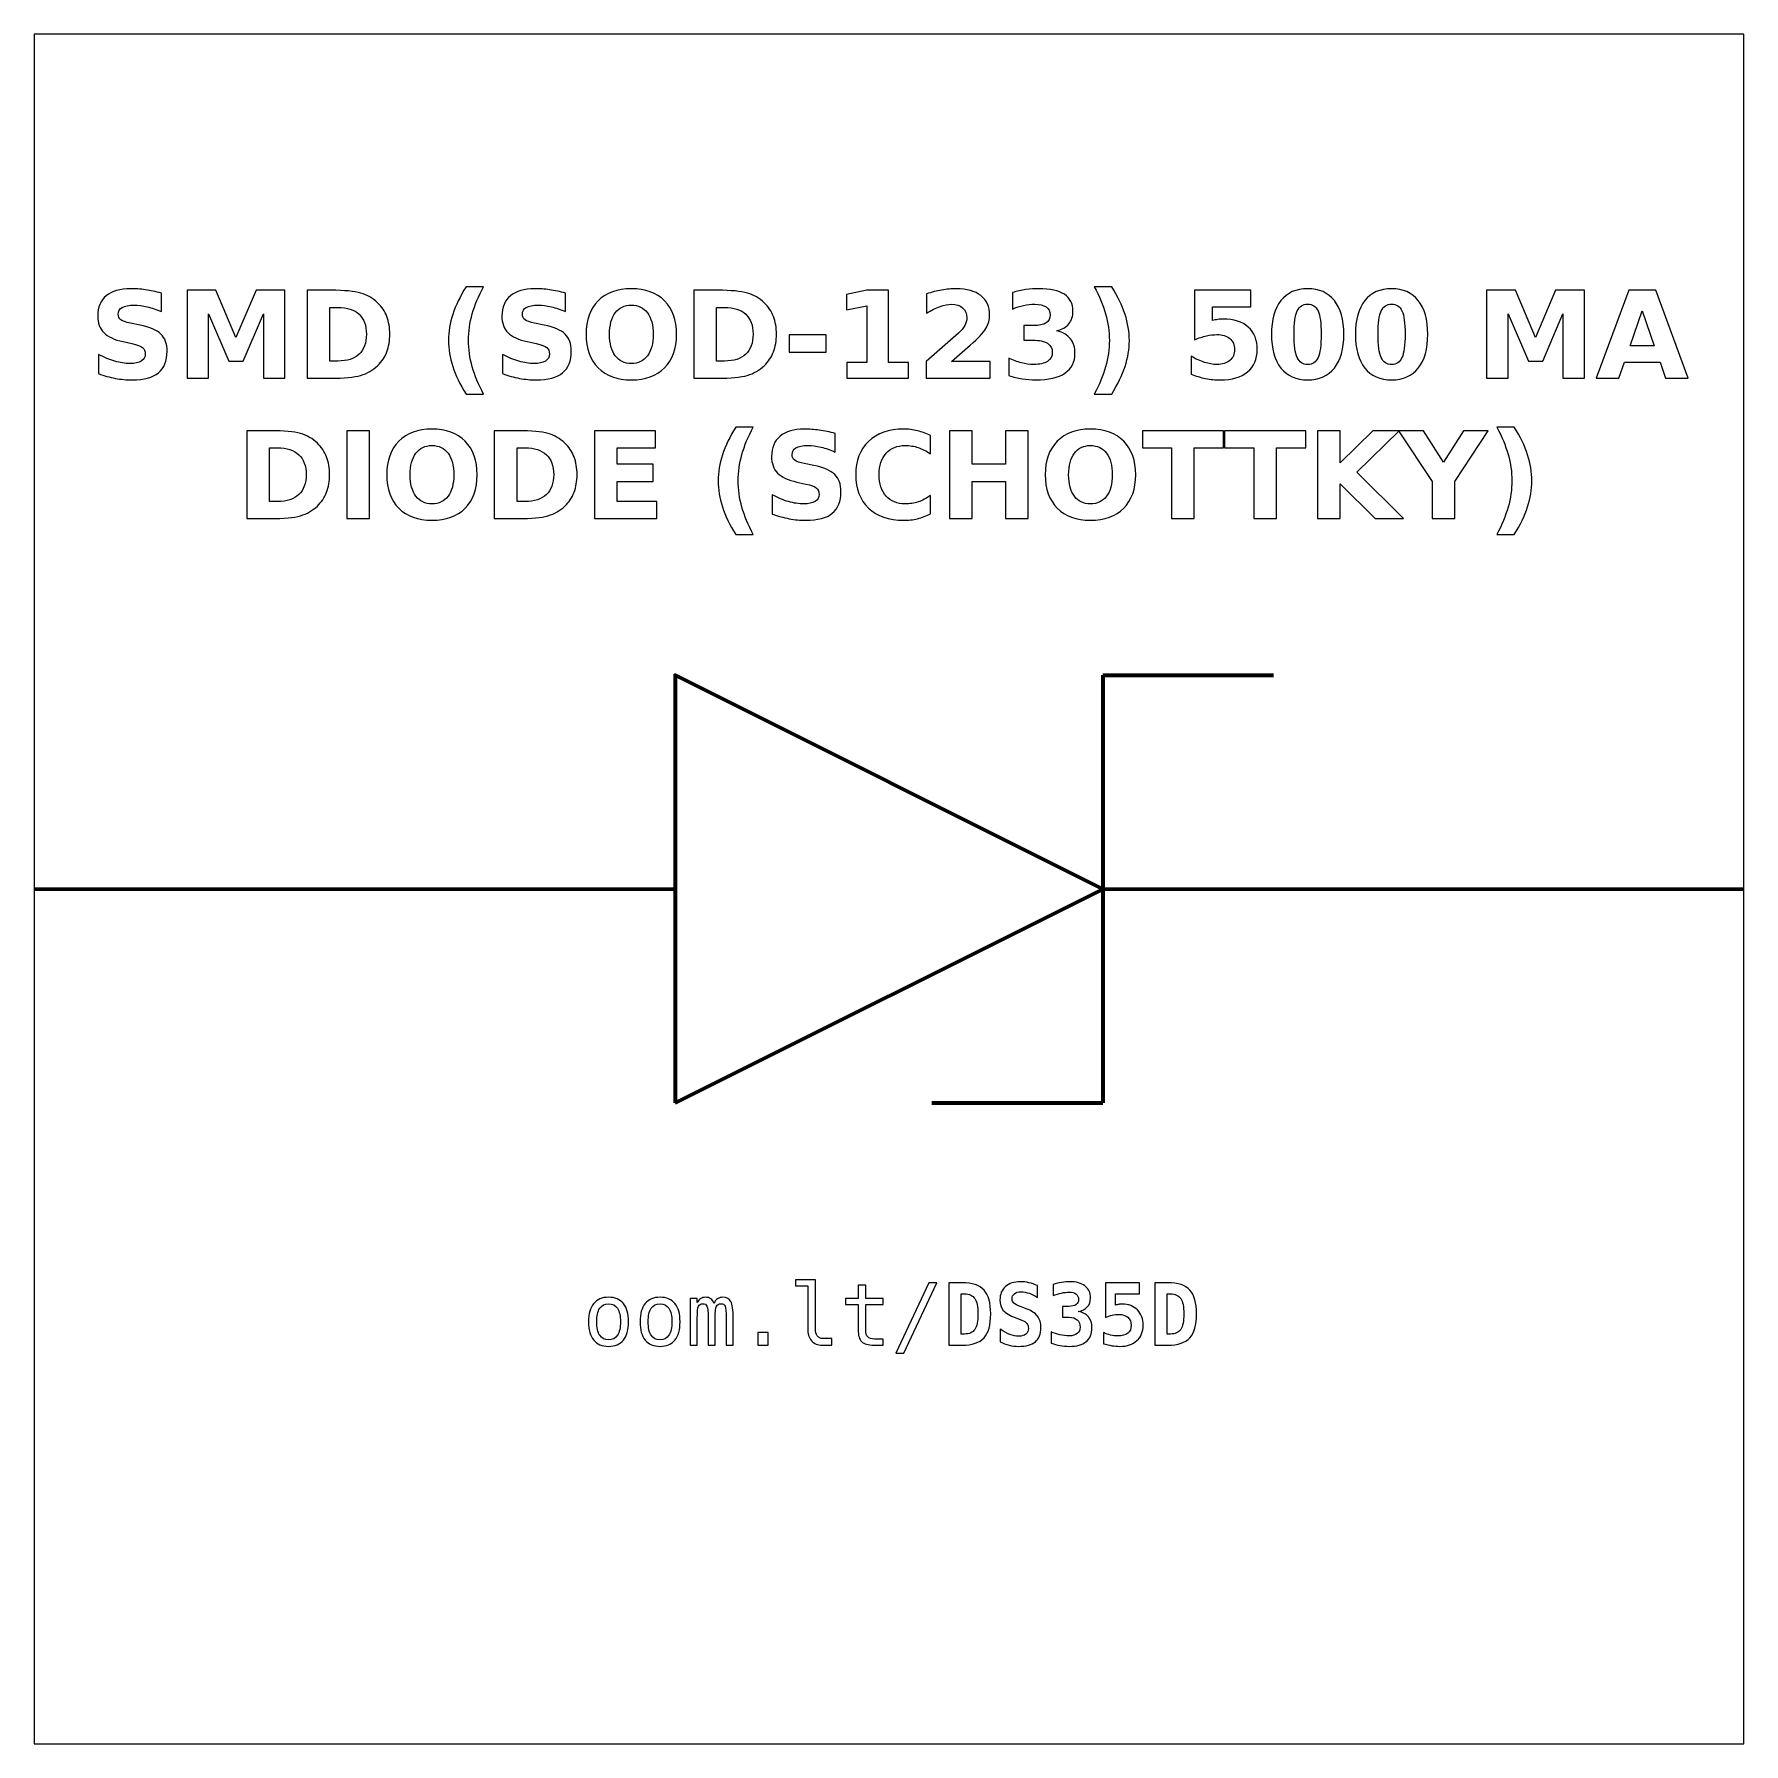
# Model space of a CAD drawing. Header units: centimetres. Extents: x -11.5 to -9.5, y -15.85 to -13.85.
import ezdxf

# ---------------------------------------------------------------- set-up
doc = ezdxf.new("R2010")
doc.units = ezdxf.units.CM
doc.header["$MEASUREMENT"] = 0
doc.layers.add('Layer 1', color=7, linetype='Continuous')

msp = doc.modelspace()

# ---------------------------------------------------------------- linework, layer by layer
at = {"layer": 'Layer 1', "color": 7}
msp.add_open_spline([(-11.5, -13.85), (-11.5, -13.85), (-9.5, -13.85), (-9.5, -13.85), (-9.5, -13.85), (-9.5, -13.85), (-9.5, -15.85), (-9.5, -15.85), (-9.5, -15.85), (-9.5, -15.85), (-11.5, -15.85), (-11.5, -15.85), (-11.5, -15.85), (-11.5, -15.85), (-11.5, -13.85), (-11.5, -13.85)], degree=3, knots=[0, 0, 0, 0, 0.25, 0.25, 0.25, 0.25, 0.5, 0.5, 0.5, 0.5, 0.75, 0.75, 0.75, 0.75, 1, 1, 1, 1], dxfattribs=at)
at = {"layer": 'Layer 1', "color": 250}
for points, knots in [([(-11.35125, -14.15284), (-11.35125, -14.15284), (-11.35125, -14.17459), (-11.35125, -14.17459), (-11.35125, -14.17459), (-11.3569, -14.17207), (-11.36242, -14.17017), (-11.36778, -14.16888), (-11.36778, -14.16888), (-11.37317, -14.16758), (-11.37825, -14.16695), (-11.38302, -14.16695), (-11.38302, -14.16695), (-11.38935, -14.16695), (-11.39405, -14.16782), (-11.39709, -14.16956), (-11.39709, -14.16956), (-11.40012, -14.17132), (-11.40163, -14.17403), (-11.40163, -14.1777), (-11.40163, -14.1777), (-11.40163, -14.18045), (-11.40062, -14.18261), (-11.39857, -14.18414), (-11.39857, -14.18414), (-11.39652, -14.18567), (-11.39281, -14.18701), (-11.38742, -14.18811), (-11.38742, -14.18811), (-11.38742, -14.18811), (-11.37613, -14.19037), (-11.37613, -14.19037), (-11.37613, -14.19037), (-11.36468, -14.19268), (-11.35657, -14.19616), (-11.35175, -14.20086), (-11.35175, -14.20086), (-11.34692, -14.20554), (-11.3445, -14.2122), (-11.3445, -14.22083), (-11.3445, -14.22083), (-11.3445, -14.23219), (-11.34786, -14.24063), (-11.35459, -14.24616), (-11.35459, -14.24616), (-11.36132, -14.25168), (-11.37159, -14.25446), (-11.38542, -14.25446), (-11.38542, -14.25446), (-11.39196, -14.25446), (-11.3985, -14.25385), (-11.40506, -14.2526), (-11.40506, -14.2526), (-11.41162, -14.25135), (-11.41821, -14.24952), (-11.42477, -14.2471), (-11.42477, -14.2471), (-11.42477, -14.2471), (-11.42477, -14.22471), (-11.42477, -14.22471), (-11.42477, -14.22471), (-11.41821, -14.22819), (-11.41186, -14.23082), (-11.40572, -14.23259), (-11.40572, -14.23259), (-11.39958, -14.23435), (-11.39368, -14.23524), (-11.38799, -14.23524), (-11.38799, -14.23524), (-11.3822, -14.23524), (-11.37776, -14.23428), (-11.37468, -14.23235), (-11.37468, -14.23235), (-11.37159, -14.23042), (-11.37007, -14.22767), (-11.37007, -14.22407), (-11.37007, -14.22407), (-11.37007, -14.22087), (-11.3711, -14.21838), (-11.37319, -14.21664), (-11.37319, -14.21664), (-11.37529, -14.2149), (-11.37945, -14.21333), (-11.38571, -14.21196), (-11.38571, -14.21196), (-11.38571, -14.21196), (-11.39598, -14.20968), (-11.39598, -14.20968), (-11.39598, -14.20968), (-11.40626, -14.20747), (-11.41379, -14.20397), (-11.41854, -14.19914), (-11.41854, -14.19914), (-11.42329, -14.19432), (-11.42566, -14.18781), (-11.42566, -14.17965), (-11.42566, -14.17965), (-11.42566, -14.16939), (-11.42235, -14.16151), (-11.41574, -14.15601), (-11.41574, -14.15601), (-11.40913, -14.15048), (-11.39963, -14.14773), (-11.38721, -14.14773), (-11.38721, -14.14773), (-11.38157, -14.14773), (-11.37576, -14.14816), (-11.36978, -14.149), (-11.36978, -14.149), (-11.36381, -14.14985), (-11.35763, -14.15112), (-11.35125, -14.15284)], [0, 0, 0, 0, 0.0357143, 0.0357143, 0.0357143, 0.0357143, 0.0714286, 0.0714286, 0.0714286, 0.0714286, 0.1071429, 0.1071429, 0.1071429, 0.1071429, 0.1428571, 0.1428571, 0.1428571, 0.1428571, 0.1785714, 0.1785714, 0.1785714, 0.1785714, 0.2142857, 0.2142857, 0.2142857, 0.2142857, 0.25, 0.25, 0.25, 0.25, 0.2857143, 0.2857143, 0.2857143, 0.2857143, 0.3214286, 0.3214286, 0.3214286, 0.3214286, 0.3571429, 0.3571429, 0.3571429, 0.3571429, 0.3928571, 0.3928571, 0.3928571, 0.3928571, 0.4285714, 0.4285714, 0.4285714, 0.4285714, 0.4642857, 0.4642857, 0.4642857, 0.4642857, 0.5, 0.5, 0.5, 0.5, 0.5357143, 0.5357143, 0.5357143, 0.5357143, 0.5714286, 0.5714286, 0.5714286, 0.5714286, 0.6071429, 0.6071429, 0.6071429, 0.6071429, 0.6428571, 0.6428571, 0.6428571, 0.6428571, 0.6785714, 0.6785714, 0.6785714, 0.6785714, 0.7142857, 0.7142857, 0.7142857, 0.7142857, 0.75, 0.75, 0.75, 0.75, 0.7857143, 0.7857143, 0.7857143, 0.7857143, 0.8214286, 0.8214286, 0.8214286, 0.8214286, 0.8571429, 0.8571429, 0.8571429, 0.8571429, 0.8928571, 0.8928571, 0.8928571, 0.8928571, 0.9285714, 0.9285714, 0.9285714, 0.9285714, 0.9642857, 0.9642857, 0.9642857, 0.9642857, 1, 1, 1, 1]), ([(-11.32122, -14.14959), (-11.32122, -14.14959), (-11.28747, -14.14959), (-11.28747, -14.14959), (-11.28747, -14.14959), (-11.28747, -14.14959), (-11.26402, -14.20465), (-11.26402, -14.20465), (-11.26402, -14.20465), (-11.26402, -14.20465), (-11.24046, -14.14959), (-11.24046, -14.14959), (-11.24046, -14.14959), (-11.24046, -14.14959), (-11.20678, -14.14959), (-11.20678, -14.14959), (-11.20678, -14.14959), (-11.20678, -14.14959), (-11.20678, -14.25246), (-11.20678, -14.25246), (-11.20678, -14.25246), (-11.20678, -14.25246), (-11.23185, -14.25246), (-11.23185, -14.25246), (-11.23185, -14.25246), (-11.23185, -14.25246), (-11.23185, -14.17722), (-11.23185, -14.17722), (-11.23185, -14.17722), (-11.23185, -14.17722), (-11.25556, -14.23268), (-11.25556, -14.23268), (-11.25556, -14.23268), (-11.25556, -14.23268), (-11.27237, -14.23268), (-11.27237, -14.23268), (-11.27237, -14.23268), (-11.27237, -14.23268), (-11.29608, -14.17722), (-11.29608, -14.17722), (-11.29608, -14.17722), (-11.29608, -14.17722), (-11.29608, -14.25246), (-11.29608, -14.25246), (-11.29608, -14.25246), (-11.29608, -14.25246), (-11.32122, -14.25246), (-11.32122, -14.25246), (-11.32122, -14.25246), (-11.32122, -14.25246), (-11.32122, -14.14959), (-11.32122, -14.14959)], [0, 0, 0, 0, 0.0769231, 0.0769231, 0.0769231, 0.0769231, 0.1538462, 0.1538462, 0.1538462, 0.1538462, 0.2307692, 0.2307692, 0.2307692, 0.2307692, 0.3076923, 0.3076923, 0.3076923, 0.3076923, 0.3846154, 0.3846154, 0.3846154, 0.3846154, 0.4615385, 0.4615385, 0.4615385, 0.4615385, 0.5384615, 0.5384615, 0.5384615, 0.5384615, 0.6153846, 0.6153846, 0.6153846, 0.6153846, 0.6923077, 0.6923077, 0.6923077, 0.6923077, 0.7692308, 0.7692308, 0.7692308, 0.7692308, 0.8461538, 0.8461538, 0.8461538, 0.8461538, 0.9230769, 0.9230769, 0.9230769, 0.9230769, 1, 1, 1, 1]), ([(-11.18079, -14.14959), (-11.18079, -14.14959), (-11.1528, -14.14959), (-11.1528, -14.14959), (-11.1528, -14.14959), (-11.13719, -14.14959), (-11.12557, -14.1507), (-11.11793, -14.15293), (-11.11793, -14.15293), (-11.11028, -14.15516), (-11.10372, -14.15893), (-11.09824, -14.16427), (-11.09824, -14.16427), (-11.09342, -14.1689), (-11.08985, -14.17426), (-11.08749, -14.18033), (-11.08749, -14.18033), (-11.08517, -14.18637), (-11.08399, -14.19324), (-11.08399, -14.20093), (-11.08399, -14.20093), (-11.08399, -14.20869), (-11.08517, -14.21561), (-11.08749, -14.2217), (-11.08749, -14.2217), (-11.08985, -14.22779), (-11.09342, -14.23315), (-11.09824, -14.23778), (-11.09824, -14.23778), (-11.10377, -14.24312), (-11.11038, -14.24689), (-11.11809, -14.24912), (-11.11809, -14.24912), (-11.12581, -14.25135), (-11.13738, -14.25246), (-11.1528, -14.25246), (-11.1528, -14.25246), (-11.1528, -14.25246), (-11.18079, -14.25246), (-11.18079, -14.25246), (-11.18079, -14.25246), (-11.18079, -14.25246), (-11.18079, -14.14959), (-11.18079, -14.14959)], [0, 0, 0, 0, 0.0909091, 0.0909091, 0.0909091, 0.0909091, 0.1818182, 0.1818182, 0.1818182, 0.1818182, 0.2727273, 0.2727273, 0.2727273, 0.2727273, 0.3636364, 0.3636364, 0.3636364, 0.3636364, 0.4545455, 0.4545455, 0.4545455, 0.4545455, 0.5454545, 0.5454545, 0.5454545, 0.5454545, 0.6363636, 0.6363636, 0.6363636, 0.6363636, 0.7272727, 0.7272727, 0.7272727, 0.7272727, 0.8181818, 0.8181818, 0.8181818, 0.8181818, 0.9090909, 0.9090909, 0.9090909, 0.9090909, 1, 1, 1, 1]), ([(-10.9743, -14.27106), (-10.9743, -14.27106), (-10.99476, -14.27106), (-10.99476, -14.27106), (-10.99476, -14.27106), (-11.00179, -14.25973), (-11.00699, -14.24893), (-11.01033, -14.2387), (-11.01033, -14.2387), (-11.01369, -14.22849), (-11.01536, -14.21836), (-11.01536, -14.20829), (-11.01536, -14.20829), (-11.01536, -14.19823), (-11.01367, -14.18804), (-11.01031, -14.17774), (-11.01031, -14.17774), (-11.00692, -14.16742), (-11.00175, -14.15665), (-10.99476, -14.14538), (-10.99476, -14.14538), (-10.99476, -14.14538), (-10.9743, -14.14538), (-10.9743, -14.14538), (-10.9743, -14.14538), (-10.98018, -14.15627), (-10.98458, -14.16692), (-10.98752, -14.17732), (-10.98752, -14.17732), (-10.99046, -14.18771), (-10.99194, -14.19799), (-10.99194, -14.20815), (-10.99194, -14.20815), (-10.99194, -14.21831), (-10.99048, -14.22859), (-10.98757, -14.23903), (-10.98757, -14.23903), (-10.98465, -14.24945), (-10.98023, -14.26013), (-10.9743, -14.27106)], [0, 0, 0, 0, 0.1, 0.1, 0.1, 0.1, 0.2, 0.2, 0.2, 0.2, 0.3, 0.3, 0.3, 0.3, 0.4, 0.4, 0.4, 0.4, 0.5, 0.5, 0.5, 0.5, 0.6, 0.6, 0.6, 0.6, 0.7, 0.7, 0.7, 0.7, 0.8, 0.8, 0.8, 0.8, 0.9, 0.9, 0.9, 0.9, 1, 1, 1, 1]), ([(-10.87846, -14.15284), (-10.87846, -14.15284), (-10.87846, -14.17459), (-10.87846, -14.17459), (-10.87846, -14.17459), (-10.88411, -14.17207), (-10.88963, -14.17017), (-10.89499, -14.16888), (-10.89499, -14.16888), (-10.90038, -14.16758), (-10.90546, -14.16695), (-10.91023, -14.16695), (-10.91023, -14.16695), (-10.91656, -14.16695), (-10.92126, -14.16782), (-10.9243, -14.16956), (-10.9243, -14.16956), (-10.92733, -14.17132), (-10.92884, -14.17403), (-10.92884, -14.1777), (-10.92884, -14.1777), (-10.92884, -14.18045), (-10.92783, -14.18261), (-10.92578, -14.18414), (-10.92578, -14.18414), (-10.92373, -14.18567), (-10.92002, -14.18701), (-10.91463, -14.18811), (-10.91463, -14.18811), (-10.91463, -14.18811), (-10.90334, -14.19037), (-10.90334, -14.19037), (-10.90334, -14.19037), (-10.89189, -14.19268), (-10.88378, -14.19616), (-10.87896, -14.20086), (-10.87896, -14.20086), (-10.87413, -14.20554), (-10.87171, -14.2122), (-10.87171, -14.22083), (-10.87171, -14.22083), (-10.87171, -14.23219), (-10.87507, -14.24063), (-10.8818, -14.24616), (-10.8818, -14.24616), (-10.88853, -14.25168), (-10.8988, -14.25446), (-10.91263, -14.25446), (-10.91263, -14.25446), (-10.91917, -14.25446), (-10.92571, -14.25385), (-10.93227, -14.2526), (-10.93227, -14.2526), (-10.93883, -14.25135), (-10.94542, -14.24952), (-10.95198, -14.2471), (-10.95198, -14.2471), (-10.95198, -14.2471), (-10.95198, -14.22471), (-10.95198, -14.22471), (-10.95198, -14.22471), (-10.94542, -14.22819), (-10.93907, -14.23082), (-10.93293, -14.23259), (-10.93293, -14.23259), (-10.92679, -14.23435), (-10.92089, -14.23524), (-10.9152, -14.23524), (-10.9152, -14.23524), (-10.90941, -14.23524), (-10.90497, -14.23428), (-10.90189, -14.23235), (-10.90189, -14.23235), (-10.8988, -14.23042), (-10.89728, -14.22767), (-10.89728, -14.22407), (-10.89728, -14.22407), (-10.89728, -14.22087), (-10.89831, -14.21838), (-10.9004, -14.21664), (-10.9004, -14.21664), (-10.9025, -14.2149), (-10.90666, -14.21333), (-10.91292, -14.21196), (-10.91292, -14.21196), (-10.91292, -14.21196), (-10.92319, -14.20968), (-10.92319, -14.20968), (-10.92319, -14.20968), (-10.93347, -14.20747), (-10.941, -14.20397), (-10.94575, -14.19914), (-10.94575, -14.19914), (-10.9505, -14.19432), (-10.95287, -14.18781), (-10.95287, -14.17965), (-10.95287, -14.17965), (-10.95287, -14.16939), (-10.94956, -14.16151), (-10.94295, -14.15601), (-10.94295, -14.15601), (-10.93634, -14.15048), (-10.92684, -14.14773), (-10.91442, -14.14773), (-10.91442, -14.14773), (-10.90878, -14.14773), (-10.90297, -14.14816), (-10.89699, -14.149), (-10.89699, -14.149), (-10.89102, -14.14985), (-10.88484, -14.15112), (-10.87846, -14.15284)], [0, 0, 0, 0, 0.0357143, 0.0357143, 0.0357143, 0.0357143, 0.0714286, 0.0714286, 0.0714286, 0.0714286, 0.1071429, 0.1071429, 0.1071429, 0.1071429, 0.1428571, 0.1428571, 0.1428571, 0.1428571, 0.1785714, 0.1785714, 0.1785714, 0.1785714, 0.2142857, 0.2142857, 0.2142857, 0.2142857, 0.25, 0.25, 0.25, 0.25, 0.2857143, 0.2857143, 0.2857143, 0.2857143, 0.3214286, 0.3214286, 0.3214286, 0.3214286, 0.3571429, 0.3571429, 0.3571429, 0.3571429, 0.3928571, 0.3928571, 0.3928571, 0.3928571, 0.4285714, 0.4285714, 0.4285714, 0.4285714, 0.4642857, 0.4642857, 0.4642857, 0.4642857, 0.5, 0.5, 0.5, 0.5, 0.5357143, 0.5357143, 0.5357143, 0.5357143, 0.5714286, 0.5714286, 0.5714286, 0.5714286, 0.6071429, 0.6071429, 0.6071429, 0.6071429, 0.6428571, 0.6428571, 0.6428571, 0.6428571, 0.6785714, 0.6785714, 0.6785714, 0.6785714, 0.7142857, 0.7142857, 0.7142857, 0.7142857, 0.75, 0.75, 0.75, 0.75, 0.7857143, 0.7857143, 0.7857143, 0.7857143, 0.8214286, 0.8214286, 0.8214286, 0.8214286, 0.8571429, 0.8571429, 0.8571429, 0.8571429, 0.8928571, 0.8928571, 0.8928571, 0.8928571, 0.9285714, 0.9285714, 0.9285714, 0.9285714, 0.9642857, 0.9642857, 0.9642857, 0.9642857, 1, 1, 1, 1]), ([(-10.80144, -14.14773), (-10.78491, -14.14773), (-10.77195, -14.15246), (-10.76259, -14.16194), (-10.76259, -14.16194), (-10.75321, -14.17139), (-10.74853, -14.18444), (-10.74853, -14.20112), (-10.74853, -14.20112), (-10.74853, -14.21775), (-10.75321, -14.2308), (-10.76259, -14.24025), (-10.76259, -14.24025), (-10.77195, -14.24973), (-10.78491, -14.25446), (-10.80144, -14.25446), (-10.80144, -14.25446), (-10.81793, -14.25446), (-10.83086, -14.24973), (-10.84027, -14.24025), (-10.84027, -14.24025), (-10.84965, -14.2308), (-10.85436, -14.21775), (-10.85436, -14.20112), (-10.85436, -14.20112), (-10.85436, -14.18444), (-10.84965, -14.17139), (-10.84027, -14.16194), (-10.84027, -14.16194), (-10.83086, -14.15246), (-10.81793, -14.14773), (-10.80144, -14.14773)], [0, 0, 0, 0, 0.125, 0.125, 0.125, 0.125, 0.25, 0.25, 0.25, 0.25, 0.375, 0.375, 0.375, 0.375, 0.5, 0.5, 0.5, 0.5, 0.625, 0.625, 0.625, 0.625, 0.75, 0.75, 0.75, 0.75, 0.875, 0.875, 0.875, 0.875, 1, 1, 1, 1]), ([(-10.72846, -14.14959), (-10.72846, -14.14959), (-10.70047, -14.14959), (-10.70047, -14.14959), (-10.70047, -14.14959), (-10.68486, -14.14959), (-10.67324, -14.1507), (-10.6656, -14.15293), (-10.6656, -14.15293), (-10.65795, -14.15516), (-10.65139, -14.15893), (-10.64591, -14.16427), (-10.64591, -14.16427), (-10.64109, -14.1689), (-10.63752, -14.17426), (-10.63516, -14.18033), (-10.63516, -14.18033), (-10.63284, -14.18637), (-10.63166, -14.19324), (-10.63166, -14.20093), (-10.63166, -14.20093), (-10.63166, -14.20869), (-10.63284, -14.21561), (-10.63516, -14.2217), (-10.63516, -14.2217), (-10.63752, -14.22779), (-10.64109, -14.23315), (-10.64591, -14.23778), (-10.64591, -14.23778), (-10.65144, -14.24312), (-10.65805, -14.24689), (-10.66576, -14.24912), (-10.66576, -14.24912), (-10.67348, -14.25135), (-10.68505, -14.25246), (-10.70047, -14.25246), (-10.70047, -14.25246), (-10.70047, -14.25246), (-10.72846, -14.25246), (-10.72846, -14.25246), (-10.72846, -14.25246), (-10.72846, -14.25246), (-10.72846, -14.14959), (-10.72846, -14.14959)], [0, 0, 0, 0, 0.0909091, 0.0909091, 0.0909091, 0.0909091, 0.1818182, 0.1818182, 0.1818182, 0.1818182, 0.2727273, 0.2727273, 0.2727273, 0.2727273, 0.3636364, 0.3636364, 0.3636364, 0.3636364, 0.4545455, 0.4545455, 0.4545455, 0.4545455, 0.5454545, 0.5454545, 0.5454545, 0.5454545, 0.6363636, 0.6363636, 0.6363636, 0.6363636, 0.7272727, 0.7272727, 0.7272727, 0.7272727, 0.8181818, 0.8181818, 0.8181818, 0.8181818, 0.9090909, 0.9090909, 0.9090909, 0.9090909, 1, 1, 1, 1]), ([(-10.54921, -14.23414), (-10.54921, -14.23414), (-10.52578, -14.23414), (-10.52578, -14.23414), (-10.52578, -14.23414), (-10.52578, -14.23414), (-10.52578, -14.16765), (-10.52578, -14.16765), (-10.52578, -14.16765), (-10.52578, -14.16765), (-10.54982, -14.17262), (-10.54982, -14.17262), (-10.54982, -14.17262), (-10.54982, -14.17262), (-10.54982, -14.15455), (-10.54982, -14.15455), (-10.54982, -14.15455), (-10.54982, -14.15455), (-10.52592, -14.14959), (-10.52592, -14.14959), (-10.52592, -14.14959), (-10.52592, -14.14959), (-10.50071, -14.14959), (-10.50071, -14.14959), (-10.50071, -14.14959), (-10.50071, -14.14959), (-10.50071, -14.23414), (-10.50071, -14.23414), (-10.50071, -14.23414), (-10.50071, -14.23414), (-10.47729, -14.23414), (-10.47729, -14.23414), (-10.47729, -14.23414), (-10.47729, -14.23414), (-10.47729, -14.25246), (-10.47729, -14.25246), (-10.47729, -14.25246), (-10.47729, -14.25246), (-10.54921, -14.25246), (-10.54921, -14.25246), (-10.54921, -14.25246), (-10.54921, -14.25246), (-10.54921, -14.23414), (-10.54921, -14.23414)], [0, 0, 0, 0, 0.0909091, 0.0909091, 0.0909091, 0.0909091, 0.1818182, 0.1818182, 0.1818182, 0.1818182, 0.2727273, 0.2727273, 0.2727273, 0.2727273, 0.3636364, 0.3636364, 0.3636364, 0.3636364, 0.4545455, 0.4545455, 0.4545455, 0.4545455, 0.5454545, 0.5454545, 0.5454545, 0.5454545, 0.6363636, 0.6363636, 0.6363636, 0.6363636, 0.7272727, 0.7272727, 0.7272727, 0.7272727, 0.8181818, 0.8181818, 0.8181818, 0.8181818, 0.9090909, 0.9090909, 0.9090909, 0.9090909, 1, 1, 1, 1]), ([(-10.42689, -14.23296), (-10.42689, -14.23296), (-10.38161, -14.23296), (-10.38161, -14.23296), (-10.38161, -14.23296), (-10.38161, -14.23296), (-10.38161, -14.25246), (-10.38161, -14.25246), (-10.38161, -14.25246), (-10.38161, -14.25246), (-10.45638, -14.25246), (-10.45638, -14.25246), (-10.45638, -14.25246), (-10.45638, -14.25246), (-10.45638, -14.23296), (-10.45638, -14.23296), (-10.45638, -14.23296), (-10.45638, -14.23296), (-10.41882, -14.19983), (-10.41882, -14.19983), (-10.41882, -14.19983), (-10.41546, -14.19679), (-10.41299, -14.19383), (-10.41139, -14.19094), (-10.41139, -14.19094), (-10.40977, -14.18804), (-10.40897, -14.18503), (-10.40897, -14.1819), (-10.40897, -14.1819), (-10.40897, -14.17708), (-10.41059, -14.1732), (-10.41383, -14.17026), (-10.41383, -14.17026), (-10.41706, -14.16732), (-10.42136, -14.16587), (-10.42675, -14.16587), (-10.42675, -14.16587), (-10.43088, -14.16587), (-10.4354, -14.16676), (-10.44032, -14.16852), (-10.44032, -14.16852), (-10.44523, -14.17029), (-10.4505, -14.17292), (-10.4561, -14.1764), (-10.4561, -14.1764), (-10.4561, -14.1764), (-10.4561, -14.1538), (-10.4561, -14.1538), (-10.4561, -14.1538), (-10.45012, -14.15183), (-10.44422, -14.15032), (-10.43839, -14.14929), (-10.43839, -14.14929), (-10.43255, -14.14825), (-10.42684, -14.14773), (-10.42122, -14.14773), (-10.42122, -14.14773), (-10.40892, -14.14773), (-10.39935, -14.15044), (-10.39253, -14.15587), (-10.39253, -14.15587), (-10.38571, -14.16128), (-10.3823, -14.16883), (-10.3823, -14.17854), (-10.3823, -14.17854), (-10.3823, -14.18414), (-10.38375, -14.18936), (-10.38665, -14.19421), (-10.38665, -14.19421), (-10.38954, -14.19905), (-10.39563, -14.20554), (-10.4049, -14.21368), (-10.4049, -14.21368), (-10.4049, -14.21368), (-10.42689, -14.23296), (-10.42689, -14.23296)], [0, 0, 0, 0, 0.0526316, 0.0526316, 0.0526316, 0.0526316, 0.1052632, 0.1052632, 0.1052632, 0.1052632, 0.1578947, 0.1578947, 0.1578947, 0.1578947, 0.2105263, 0.2105263, 0.2105263, 0.2105263, 0.2631579, 0.2631579, 0.2631579, 0.2631579, 0.3157895, 0.3157895, 0.3157895, 0.3157895, 0.3684211, 0.3684211, 0.3684211, 0.3684211, 0.4210526, 0.4210526, 0.4210526, 0.4210526, 0.4736842, 0.4736842, 0.4736842, 0.4736842, 0.5263158, 0.5263158, 0.5263158, 0.5263158, 0.5789474, 0.5789474, 0.5789474, 0.5789474, 0.6315789, 0.6315789, 0.6315789, 0.6315789, 0.6842105, 0.6842105, 0.6842105, 0.6842105, 0.7368421, 0.7368421, 0.7368421, 0.7368421, 0.7894737, 0.7894737, 0.7894737, 0.7894737, 0.8421053, 0.8421053, 0.8421053, 0.8421053, 0.8947368, 0.8947368, 0.8947368, 0.8947368, 0.9473684, 0.9473684, 0.9473684, 0.9473684, 1, 1, 1, 1]), ([(-10.30363, -14.19698), (-10.29671, -14.19877), (-10.29142, -14.2019), (-10.28782, -14.20632), (-10.28782, -14.20632), (-10.28422, -14.21076), (-10.28241, -14.21638), (-10.28241, -14.22323), (-10.28241, -14.22323), (-10.28241, -14.23343), (-10.28632, -14.24119), (-10.29412, -14.24651), (-10.29412, -14.24651), (-10.30193, -14.2518), (-10.31332, -14.25446), (-10.3283, -14.25446), (-10.3283, -14.25446), (-10.33359, -14.25446), (-10.33888, -14.25404), (-10.3442, -14.25319), (-10.3442, -14.25319), (-10.34949, -14.25234), (-10.35473, -14.25105), (-10.35993, -14.24936), (-10.35993, -14.24936), (-10.35993, -14.24936), (-10.35993, -14.22889), (-10.35993, -14.22889), (-10.35993, -14.22889), (-10.35497, -14.23136), (-10.35005, -14.23325), (-10.34516, -14.23452), (-10.34516, -14.23452), (-10.34027, -14.23576), (-10.33545, -14.2364), (-10.33072, -14.2364), (-10.33072, -14.2364), (-10.32369, -14.2364), (-10.3183, -14.23517), (-10.31456, -14.23275), (-10.31456, -14.23275), (-10.31082, -14.23031), (-10.30894, -14.22683), (-10.30894, -14.22226), (-10.30894, -14.22226), (-10.30894, -14.21758), (-10.31087, -14.21403), (-10.3147, -14.21163), (-10.3147, -14.21163), (-10.31854, -14.20921), (-10.3242, -14.20801), (-10.33168, -14.20801), (-10.33168, -14.20801), (-10.33168, -14.20801), (-10.34229, -14.20801), (-10.34229, -14.20801), (-10.34229, -14.20801), (-10.34229, -14.20801), (-10.34229, -14.19091), (-10.34229, -14.19091), (-10.34229, -14.19091), (-10.34229, -14.19091), (-10.33114, -14.19091), (-10.33114, -14.19091), (-10.33114, -14.19091), (-10.32446, -14.19091), (-10.31952, -14.18988), (-10.31626, -14.18778), (-10.31626, -14.18778), (-10.31299, -14.18569), (-10.31136, -14.18252), (-10.31136, -14.17826), (-10.31136, -14.17826), (-10.31136, -14.17431), (-10.31294, -14.17125), (-10.31611, -14.16911), (-10.31611, -14.16911), (-10.31929, -14.16695), (-10.32376, -14.16587), (-10.32954, -14.16587), (-10.32954, -14.16587), (-10.33382, -14.16587), (-10.33813, -14.16634), (-10.3425, -14.1673), (-10.3425, -14.1673), (-10.34685, -14.16826), (-10.35118, -14.1697), (-10.35551, -14.17158), (-10.35551, -14.17158), (-10.35551, -14.17158), (-10.35551, -14.15215), (-10.35551, -14.15215), (-10.35551, -14.15215), (-10.35026, -14.15067), (-10.34509, -14.14957), (-10.33994, -14.14884), (-10.33994, -14.14884), (-10.33479, -14.14811), (-10.32976, -14.14773), (-10.32479, -14.14773), (-10.32479, -14.14773), (-10.31143, -14.14773), (-10.30142, -14.14992), (-10.29478, -14.15432), (-10.29478, -14.15432), (-10.28815, -14.15869), (-10.28484, -14.1653), (-10.28484, -14.17412), (-10.28484, -14.17412), (-10.28484, -14.18012), (-10.28641, -14.18506), (-10.28959, -14.18889), (-10.28959, -14.18889), (-10.29276, -14.19272), (-10.29744, -14.19543), (-10.30363, -14.19698)], [0, 0, 0, 0, 0.0344828, 0.0344828, 0.0344828, 0.0344828, 0.0689655, 0.0689655, 0.0689655, 0.0689655, 0.1034483, 0.1034483, 0.1034483, 0.1034483, 0.137931, 0.137931, 0.137931, 0.137931, 0.1724138, 0.1724138, 0.1724138, 0.1724138, 0.2068966, 0.2068966, 0.2068966, 0.2068966, 0.2413793, 0.2413793, 0.2413793, 0.2413793, 0.2758621, 0.2758621, 0.2758621, 0.2758621, 0.3103448, 0.3103448, 0.3103448, 0.3103448, 0.3448276, 0.3448276, 0.3448276, 0.3448276, 0.3793103, 0.3793103, 0.3793103, 0.3793103, 0.4137931, 0.4137931, 0.4137931, 0.4137931, 0.4482759, 0.4482759, 0.4482759, 0.4482759, 0.4827586, 0.4827586, 0.4827586, 0.4827586, 0.5172414, 0.5172414, 0.5172414, 0.5172414, 0.5517241, 0.5517241, 0.5517241, 0.5517241, 0.5862069, 0.5862069, 0.5862069, 0.5862069, 0.6206897, 0.6206897, 0.6206897, 0.6206897, 0.6551724, 0.6551724, 0.6551724, 0.6551724, 0.6896552, 0.6896552, 0.6896552, 0.6896552, 0.7241379, 0.7241379, 0.7241379, 0.7241379, 0.7586207, 0.7586207, 0.7586207, 0.7586207, 0.7931034, 0.7931034, 0.7931034, 0.7931034, 0.8275862, 0.8275862, 0.8275862, 0.8275862, 0.862069, 0.862069, 0.862069, 0.862069, 0.8965517, 0.8965517, 0.8965517, 0.8965517, 0.9310345, 0.9310345, 0.9310345, 0.9310345, 0.9655172, 0.9655172, 0.9655172, 0.9655172, 1, 1, 1, 1]), ([(-10.25988, -14.27106), (-10.254, -14.26013), (-10.24958, -14.24945), (-10.24664, -14.23903), (-10.24664, -14.23903), (-10.2437, -14.22859), (-10.24224, -14.21831), (-10.24224, -14.20815), (-10.24224, -14.20815), (-10.24224, -14.19799), (-10.2437, -14.18771), (-10.24664, -14.17732), (-10.24664, -14.17732), (-10.24958, -14.16692), (-10.254, -14.15627), (-10.25988, -14.14538), (-10.25988, -14.14538), (-10.25988, -14.14538), (-10.23942, -14.14538), (-10.23942, -14.14538), (-10.23942, -14.14538), (-10.23244, -14.15665), (-10.22726, -14.16742), (-10.22387, -14.17774), (-10.22387, -14.17774), (-10.22051, -14.18804), (-10.21882, -14.19823), (-10.21882, -14.20829), (-10.21882, -14.20829), (-10.21882, -14.21836), (-10.22049, -14.22849), (-10.22385, -14.2387), (-10.22385, -14.2387), (-10.22719, -14.24893), (-10.23239, -14.25973), (-10.23942, -14.27106), (-10.23942, -14.27106), (-10.23942, -14.27106), (-10.25988, -14.27106), (-10.25988, -14.27106)], [0, 0, 0, 0, 0.1, 0.1, 0.1, 0.1, 0.2, 0.2, 0.2, 0.2, 0.3, 0.3, 0.3, 0.3, 0.4, 0.4, 0.4, 0.4, 0.5, 0.5, 0.5, 0.5, 0.6, 0.6, 0.6, 0.6, 0.7, 0.7, 0.7, 0.7, 0.8, 0.8, 0.8, 0.8, 0.9, 0.9, 0.9, 0.9, 1, 1, 1, 1]), ([(-10.14259, -14.14959), (-10.14259, -14.14959), (-10.07665, -14.14959), (-10.07665, -14.14959), (-10.07665, -14.14959), (-10.07665, -14.14959), (-10.07665, -14.16909), (-10.07665, -14.16909), (-10.07665, -14.16909), (-10.07665, -14.16909), (-10.12145, -14.16909), (-10.12145, -14.16909), (-10.12145, -14.16909), (-10.12145, -14.16909), (-10.12145, -14.18501), (-10.12145, -14.18501), (-10.12145, -14.18501), (-10.11943, -14.18447), (-10.1174, -14.18405), (-10.11536, -14.18374), (-10.11536, -14.18374), (-10.11331, -14.18343), (-10.11117, -14.18329), (-10.10898, -14.18329), (-10.10898, -14.18329), (-10.09643, -14.18329), (-10.08667, -14.18642), (-10.07968, -14.1927), (-10.07968, -14.1927), (-10.0727, -14.19896), (-10.06922, -14.2077), (-10.06922, -14.2189), (-10.06922, -14.2189), (-10.06922, -14.23002), (-10.07303, -14.23873), (-10.08062, -14.24503), (-10.08062, -14.24503), (-10.08822, -14.25131), (-10.09878, -14.25446), (-10.11228, -14.25446), (-10.11228, -14.25446), (-10.11811, -14.25446), (-10.1239, -14.25389), (-10.12961, -14.25277), (-10.12961, -14.25277), (-10.13533, -14.25164), (-10.14102, -14.24994), (-10.14666, -14.24764), (-10.14666, -14.24764), (-10.14666, -14.24764), (-10.14666, -14.22675), (-10.14666, -14.22675), (-10.14666, -14.22675), (-10.14106, -14.22998), (-10.13575, -14.23238), (-10.13072, -14.23397), (-10.13072, -14.23397), (-10.12568, -14.2356), (-10.12093, -14.2364), (-10.11649, -14.2364), (-10.11649, -14.2364), (-10.11004, -14.2364), (-10.10499, -14.23482), (-10.10129, -14.23167), (-10.10129, -14.23167), (-10.0976, -14.22854), (-10.09574, -14.22429), (-10.09574, -14.2189), (-10.09574, -14.2189), (-10.09574, -14.21349), (-10.0976, -14.20923), (-10.10129, -14.20611), (-10.10129, -14.20611), (-10.10499, -14.20298), (-10.11004, -14.20143), (-10.11649, -14.20143), (-10.11649, -14.20143), (-10.1203, -14.20143), (-10.12437, -14.20192), (-10.12867, -14.20291), (-10.12867, -14.20291), (-10.133, -14.20389), (-10.13763, -14.20542), (-10.14259, -14.20749), (-10.14259, -14.20749), (-10.14259, -14.20749), (-10.14259, -14.14959), (-10.14259, -14.14959)], [0, 0, 0, 0, 0.0454545, 0.0454545, 0.0454545, 0.0454545, 0.0909091, 0.0909091, 0.0909091, 0.0909091, 0.1363636, 0.1363636, 0.1363636, 0.1363636, 0.1818182, 0.1818182, 0.1818182, 0.1818182, 0.2272727, 0.2272727, 0.2272727, 0.2272727, 0.2727273, 0.2727273, 0.2727273, 0.2727273, 0.3181818, 0.3181818, 0.3181818, 0.3181818, 0.3636364, 0.3636364, 0.3636364, 0.3636364, 0.4090909, 0.4090909, 0.4090909, 0.4090909, 0.4545455, 0.4545455, 0.4545455, 0.4545455, 0.5, 0.5, 0.5, 0.5, 0.5454545, 0.5454545, 0.5454545, 0.5454545, 0.5909091, 0.5909091, 0.5909091, 0.5909091, 0.6363636, 0.6363636, 0.6363636, 0.6363636, 0.6818182, 0.6818182, 0.6818182, 0.6818182, 0.7272727, 0.7272727, 0.7272727, 0.7272727, 0.7727273, 0.7727273, 0.7727273, 0.7727273, 0.8181818, 0.8181818, 0.8181818, 0.8181818, 0.8636364, 0.8636364, 0.8636364, 0.8636364, 0.9090909, 0.9090909, 0.9090909, 0.9090909, 0.9545455, 0.9545455, 0.9545455, 0.9545455, 1, 1, 1, 1]), ([(-9.96792, -14.20112), (-9.96792, -14.21817), (-9.97159, -14.23132), (-9.97895, -14.24058), (-9.97895, -14.24058), (-9.98629, -14.24983), (-9.99673, -14.25446), (-10.01023, -14.25446), (-10.01023, -14.25446), (-10.02378, -14.25446), (-10.03424, -14.24983), (-10.04158, -14.24058), (-10.04158, -14.24058), (-10.04894, -14.23132), (-10.05261, -14.21817), (-10.05261, -14.20112), (-10.05261, -14.20112), (-10.05261, -14.18405), (-10.04894, -14.17087), (-10.04158, -14.16161), (-10.04158, -14.16161), (-10.03424, -14.15237), (-10.02378, -14.14773), (-10.01023, -14.14773), (-10.01023, -14.14773), (-9.99673, -14.14773), (-9.98629, -14.15237), (-9.97895, -14.16161), (-9.97895, -14.16161), (-9.97159, -14.17087), (-9.96792, -14.18405), (-9.96792, -14.20112)], [0, 0, 0, 0, 0.125, 0.125, 0.125, 0.125, 0.25, 0.25, 0.25, 0.25, 0.375, 0.375, 0.375, 0.375, 0.5, 0.5, 0.5, 0.5, 0.625, 0.625, 0.625, 0.625, 0.75, 0.75, 0.75, 0.75, 0.875, 0.875, 0.875, 0.875, 1, 1, 1, 1]), ([(-9.86973, -14.20112), (-9.86973, -14.21817), (-9.8734, -14.23132), (-9.88076, -14.24058), (-9.88076, -14.24058), (-9.8881, -14.24983), (-9.89854, -14.25446), (-9.91204, -14.25446), (-9.91204, -14.25446), (-9.92559, -14.25446), (-9.93605, -14.24983), (-9.94339, -14.24058), (-9.94339, -14.24058), (-9.95075, -14.23132), (-9.95442, -14.21817), (-9.95442, -14.20112), (-9.95442, -14.20112), (-9.95442, -14.18405), (-9.95075, -14.17087), (-9.94339, -14.16161), (-9.94339, -14.16161), (-9.93605, -14.15237), (-9.92559, -14.14773), (-9.91204, -14.14773), (-9.91204, -14.14773), (-9.89854, -14.14773), (-9.8881, -14.15237), (-9.88076, -14.16161), (-9.88076, -14.16161), (-9.8734, -14.17087), (-9.86973, -14.18405), (-9.86973, -14.20112)], [0, 0, 0, 0, 0.125, 0.125, 0.125, 0.125, 0.25, 0.25, 0.25, 0.25, 0.375, 0.375, 0.375, 0.375, 0.5, 0.5, 0.5, 0.5, 0.625, 0.625, 0.625, 0.625, 0.75, 0.75, 0.75, 0.75, 0.875, 0.875, 0.875, 0.875, 1, 1, 1, 1]), ([(-9.80089, -14.14959), (-9.80089, -14.14959), (-9.76714, -14.14959), (-9.76714, -14.14959), (-9.76714, -14.14959), (-9.76714, -14.14959), (-9.74369, -14.20465), (-9.74369, -14.20465), (-9.74369, -14.20465), (-9.74369, -14.20465), (-9.72013, -14.14959), (-9.72013, -14.14959), (-9.72013, -14.14959), (-9.72013, -14.14959), (-9.68645, -14.14959), (-9.68645, -14.14959), (-9.68645, -14.14959), (-9.68645, -14.14959), (-9.68645, -14.25246), (-9.68645, -14.25246), (-9.68645, -14.25246), (-9.68645, -14.25246), (-9.71152, -14.25246), (-9.71152, -14.25246), (-9.71152, -14.25246), (-9.71152, -14.25246), (-9.71152, -14.17722), (-9.71152, -14.17722), (-9.71152, -14.17722), (-9.71152, -14.17722), (-9.73523, -14.23268), (-9.73523, -14.23268), (-9.73523, -14.23268), (-9.73523, -14.23268), (-9.75204, -14.23268), (-9.75204, -14.23268), (-9.75204, -14.23268), (-9.75204, -14.23268), (-9.77575, -14.17722), (-9.77575, -14.17722), (-9.77575, -14.17722), (-9.77575, -14.17722), (-9.77575, -14.25246), (-9.77575, -14.25246), (-9.77575, -14.25246), (-9.77575, -14.25246), (-9.80089, -14.25246), (-9.80089, -14.25246), (-9.80089, -14.25246), (-9.80089, -14.25246), (-9.80089, -14.14959), (-9.80089, -14.14959)], [0, 0, 0, 0, 0.0769231, 0.0769231, 0.0769231, 0.0769231, 0.1538462, 0.1538462, 0.1538462, 0.1538462, 0.2307692, 0.2307692, 0.2307692, 0.2307692, 0.3076923, 0.3076923, 0.3076923, 0.3076923, 0.3846154, 0.3846154, 0.3846154, 0.3846154, 0.4615385, 0.4615385, 0.4615385, 0.4615385, 0.5384615, 0.5384615, 0.5384615, 0.5384615, 0.6153846, 0.6153846, 0.6153846, 0.6153846, 0.6923077, 0.6923077, 0.6923077, 0.6923077, 0.7692308, 0.7692308, 0.7692308, 0.7692308, 0.8461538, 0.8461538, 0.8461538, 0.8461538, 0.9230769, 0.9230769, 0.9230769, 0.9230769, 1, 1, 1, 1]), ([(-9.59804, -14.23374), (-9.59804, -14.23374), (-9.63953, -14.23374), (-9.63953, -14.23374), (-9.63953, -14.23374), (-9.63953, -14.23374), (-9.64607, -14.25246), (-9.64607, -14.25246), (-9.64607, -14.25246), (-9.64607, -14.25246), (-9.67274, -14.25246), (-9.67274, -14.25246), (-9.67274, -14.25246), (-9.67274, -14.25246), (-9.63464, -14.14959), (-9.63464, -14.14959), (-9.63464, -14.14959), (-9.63464, -14.14959), (-9.60301, -14.14959), (-9.60301, -14.14959), (-9.60301, -14.14959), (-9.60301, -14.14959), (-9.56491, -14.25246), (-9.56491, -14.25246), (-9.56491, -14.25246), (-9.56491, -14.25246), (-9.59158, -14.25246), (-9.59158, -14.25246), (-9.59158, -14.25246), (-9.59158, -14.25246), (-9.59804, -14.23374), (-9.59804, -14.23374)], [0, 0, 0, 0, 0.125, 0.125, 0.125, 0.125, 0.25, 0.25, 0.25, 0.25, 0.375, 0.375, 0.375, 0.375, 0.5, 0.5, 0.5, 0.5, 0.625, 0.625, 0.625, 0.625, 0.75, 0.75, 0.75, 0.75, 0.875, 0.875, 0.875, 0.875, 1, 1, 1, 1]), ([(-11.15426, -14.16965), (-11.15426, -14.16965), (-11.15426, -14.2324), (-11.15426, -14.2324), (-11.15426, -14.2324), (-11.15426, -14.2324), (-11.14476, -14.2324), (-11.14476, -14.2324), (-11.14476, -14.2324), (-11.13392, -14.2324), (-11.12564, -14.22972), (-11.11993, -14.22433), (-11.11993, -14.22433), (-11.11421, -14.21897), (-11.11134, -14.21116), (-11.11134, -14.20093), (-11.11134, -14.20093), (-11.11134, -14.19072), (-11.11419, -14.18296), (-11.11988, -14.17765), (-11.11988, -14.17765), (-11.12557, -14.17231), (-11.13387, -14.16965), (-11.14476, -14.16965), (-11.14476, -14.16965), (-11.14476, -14.16965), (-11.15426, -14.16965), (-11.15426, -14.16965)], [0, 0, 0, 0, 0.1428571, 0.1428571, 0.1428571, 0.1428571, 0.2857143, 0.2857143, 0.2857143, 0.2857143, 0.4285714, 0.4285714, 0.4285714, 0.4285714, 0.5714286, 0.5714286, 0.5714286, 0.5714286, 0.7142857, 0.7142857, 0.7142857, 0.7142857, 0.8571429, 0.8571429, 0.8571429, 0.8571429, 1, 1, 1, 1]), ([(-10.80144, -14.16695), (-10.80953, -14.16695), (-10.81579, -14.16993), (-10.82026, -14.17591), (-10.82026, -14.17591), (-10.8247, -14.18188), (-10.82694, -14.19028), (-10.82694, -14.20112), (-10.82694, -14.20112), (-10.82694, -14.21194), (-10.8247, -14.22031), (-10.82026, -14.22628), (-10.82026, -14.22628), (-10.81579, -14.23226), (-10.80953, -14.23524), (-10.80144, -14.23524), (-10.80144, -14.23524), (-10.7933, -14.23524), (-10.78703, -14.23226), (-10.78256, -14.22628), (-10.78256, -14.22628), (-10.77811, -14.22031), (-10.77588, -14.21194), (-10.77588, -14.20112), (-10.77588, -14.20112), (-10.77588, -14.19028), (-10.77811, -14.18188), (-10.78256, -14.17591), (-10.78256, -14.17591), (-10.78703, -14.16993), (-10.7933, -14.16695), (-10.80144, -14.16695)], [0, 0, 0, 0, 0.125, 0.125, 0.125, 0.125, 0.25, 0.25, 0.25, 0.25, 0.375, 0.375, 0.375, 0.375, 0.5, 0.5, 0.5, 0.5, 0.625, 0.625, 0.625, 0.625, 0.75, 0.75, 0.75, 0.75, 0.875, 0.875, 0.875, 0.875, 1, 1, 1, 1]), ([(-10.70193, -14.16965), (-10.70193, -14.16965), (-10.70193, -14.2324), (-10.70193, -14.2324), (-10.70193, -14.2324), (-10.70193, -14.2324), (-10.69243, -14.2324), (-10.69243, -14.2324), (-10.69243, -14.2324), (-10.68159, -14.2324), (-10.67331, -14.22972), (-10.6676, -14.22433), (-10.6676, -14.22433), (-10.66188, -14.21897), (-10.65901, -14.21116), (-10.65901, -14.20093), (-10.65901, -14.20093), (-10.65901, -14.19072), (-10.66186, -14.18296), (-10.66755, -14.17765), (-10.66755, -14.17765), (-10.67324, -14.17231), (-10.68154, -14.16965), (-10.69243, -14.16965), (-10.69243, -14.16965), (-10.69243, -14.16965), (-10.70193, -14.16965), (-10.70193, -14.16965)], [0, 0, 0, 0, 0.1428571, 0.1428571, 0.1428571, 0.1428571, 0.2857143, 0.2857143, 0.2857143, 0.2857143, 0.4285714, 0.4285714, 0.4285714, 0.4285714, 0.5714286, 0.5714286, 0.5714286, 0.5714286, 0.7142857, 0.7142857, 0.7142857, 0.7142857, 0.8571429, 0.8571429, 0.8571429, 0.8571429, 1, 1, 1, 1]), ([(-9.99445, -14.20093), (-9.99445, -14.18807), (-9.99565, -14.17901), (-9.99807, -14.17374), (-9.99807, -14.17374), (-10.00047, -14.1685), (-10.00454, -14.16587), (-10.01023, -14.16587), (-10.01023, -14.16587), (-10.01592, -14.16587), (-10.01999, -14.1685), (-10.02244, -14.17374), (-10.02244, -14.17374), (-10.02486, -14.17901), (-10.02608, -14.18807), (-10.02608, -14.20093), (-10.02608, -14.20093), (-10.02608, -14.21391), (-10.02486, -14.22309), (-10.02244, -14.2284), (-10.02244, -14.2284), (-10.01999, -14.23374), (-10.01592, -14.2364), (-10.01023, -14.2364), (-10.01023, -14.2364), (-10.00459, -14.2364), (-10.00054, -14.23374), (-9.99809, -14.2284), (-9.99809, -14.2284), (-9.99567, -14.22309), (-9.99445, -14.21391), (-9.99445, -14.20093)], [0, 0, 0, 0, 0.125, 0.125, 0.125, 0.125, 0.25, 0.25, 0.25, 0.25, 0.375, 0.375, 0.375, 0.375, 0.5, 0.5, 0.5, 0.5, 0.625, 0.625, 0.625, 0.625, 0.75, 0.75, 0.75, 0.75, 0.875, 0.875, 0.875, 0.875, 1, 1, 1, 1]), ([(-9.89626, -14.20093), (-9.89626, -14.18807), (-9.89746, -14.17901), (-9.89988, -14.17374), (-9.89988, -14.17374), (-9.90228, -14.1685), (-9.90635, -14.16587), (-9.91204, -14.16587), (-9.91204, -14.16587), (-9.91773, -14.16587), (-9.9218, -14.1685), (-9.92425, -14.17374), (-9.92425, -14.17374), (-9.92667, -14.17901), (-9.92789, -14.18807), (-9.92789, -14.20093), (-9.92789, -14.20093), (-9.92789, -14.21391), (-9.92667, -14.22309), (-9.92425, -14.2284), (-9.92425, -14.2284), (-9.9218, -14.23374), (-9.91773, -14.2364), (-9.91204, -14.2364), (-9.91204, -14.2364), (-9.9064, -14.2364), (-9.90235, -14.23374), (-9.8999, -14.2284), (-9.8999, -14.2284), (-9.89748, -14.22309), (-9.89626, -14.21391), (-9.89626, -14.20093)], [0, 0, 0, 0, 0.125, 0.125, 0.125, 0.125, 0.25, 0.25, 0.25, 0.25, 0.375, 0.375, 0.375, 0.375, 0.5, 0.5, 0.5, 0.5, 0.625, 0.625, 0.625, 0.625, 0.75, 0.75, 0.75, 0.75, 0.875, 0.875, 0.875, 0.875, 1, 1, 1, 1]), ([(-9.63292, -14.21464), (-9.63292, -14.21464), (-9.60472, -14.21464), (-9.60472, -14.21464), (-9.60472, -14.21464), (-9.60472, -14.21464), (-9.61879, -14.17372), (-9.61879, -14.17372), (-9.61879, -14.17372), (-9.61879, -14.17372), (-9.63292, -14.21464), (-9.63292, -14.21464)], [0, 0, 0, 0, 0.3333333, 0.3333333, 0.3333333, 0.3333333, 0.6666667, 0.6666667, 0.6666667, 0.6666667, 1, 1, 1, 1]), ([(-10.61666, -14.20183), (-10.61666, -14.20183), (-10.57338, -14.20183), (-10.57338, -14.20183), (-10.57338, -14.20183), (-10.57338, -14.20183), (-10.57338, -14.22189), (-10.57338, -14.22189), (-10.57338, -14.22189), (-10.57338, -14.22189), (-10.61666, -14.22189), (-10.61666, -14.22189), (-10.61666, -14.22189), (-10.61666, -14.22189), (-10.61666, -14.20183), (-10.61666, -14.20183)], [0, 0, 0, 0, 0.25, 0.25, 0.25, 0.25, 0.5, 0.5, 0.5, 0.5, 0.75, 0.75, 0.75, 0.75, 1, 1, 1, 1]), ([(-11.25129, -14.31384), (-11.25129, -14.31384), (-11.2233, -14.31384), (-11.2233, -14.31384), (-11.2233, -14.31384), (-11.20769, -14.31384), (-11.19607, -14.31495), (-11.18843, -14.31718), (-11.18843, -14.31718), (-11.18078, -14.31941), (-11.17422, -14.32318), (-11.16874, -14.32852), (-11.16874, -14.32852), (-11.16392, -14.33315), (-11.16035, -14.33851), (-11.15799, -14.34458), (-11.15799, -14.34458), (-11.15567, -14.35062), (-11.15449, -14.35749), (-11.15449, -14.36518), (-11.15449, -14.36518), (-11.15449, -14.37294), (-11.15567, -14.37986), (-11.15799, -14.38595), (-11.15799, -14.38595), (-11.16035, -14.39204), (-11.16392, -14.3974), (-11.16874, -14.40203), (-11.16874, -14.40203), (-11.17427, -14.40737), (-11.18088, -14.41114), (-11.18859, -14.41337), (-11.18859, -14.41337), (-11.19631, -14.4156), (-11.20788, -14.41671), (-11.2233, -14.41671), (-11.2233, -14.41671), (-11.2233, -14.41671), (-11.25129, -14.41671), (-11.25129, -14.41671), (-11.25129, -14.41671), (-11.25129, -14.41671), (-11.25129, -14.31384), (-11.25129, -14.31384)], [0, 0, 0, 0, 0.0909091, 0.0909091, 0.0909091, 0.0909091, 0.1818182, 0.1818182, 0.1818182, 0.1818182, 0.2727273, 0.2727273, 0.2727273, 0.2727273, 0.3636364, 0.3636364, 0.3636364, 0.3636364, 0.4545455, 0.4545455, 0.4545455, 0.4545455, 0.5454545, 0.5454545, 0.5454545, 0.5454545, 0.6363636, 0.6363636, 0.6363636, 0.6363636, 0.7272727, 0.7272727, 0.7272727, 0.7272727, 0.8181818, 0.8181818, 0.8181818, 0.8181818, 0.9090909, 0.9090909, 0.9090909, 0.9090909, 1, 1, 1, 1]), ([(-11.13417, -14.31384), (-11.13417, -14.31384), (-11.10764, -14.31384), (-11.10764, -14.31384), (-11.10764, -14.31384), (-11.10764, -14.31384), (-11.10764, -14.41671), (-11.10764, -14.41671), (-11.10764, -14.41671), (-11.10764, -14.41671), (-11.13417, -14.41671), (-11.13417, -14.41671), (-11.13417, -14.41671), (-11.13417, -14.41671), (-11.13417, -14.31384), (-11.13417, -14.31384)], [0, 0, 0, 0, 0.25, 0.25, 0.25, 0.25, 0.5, 0.5, 0.5, 0.5, 0.75, 0.75, 0.75, 0.75, 1, 1, 1, 1]), ([(-11.03469, -14.31198), (-11.01816, -14.31198), (-11.0052, -14.31671), (-10.99584, -14.32619), (-10.99584, -14.32619), (-10.98646, -14.33564), (-10.98178, -14.34869), (-10.98178, -14.36537), (-10.98178, -14.36537), (-10.98178, -14.382), (-10.98646, -14.39505), (-10.99584, -14.4045), (-10.99584, -14.4045), (-11.0052, -14.41398), (-11.01816, -14.41871), (-11.03469, -14.41871), (-11.03469, -14.41871), (-11.05118, -14.41871), (-11.06411, -14.41398), (-11.07352, -14.4045), (-11.07352, -14.4045), (-11.0829, -14.39505), (-11.08761, -14.382), (-11.08761, -14.36537), (-11.08761, -14.36537), (-11.08761, -14.34869), (-11.0829, -14.33564), (-11.07352, -14.32619), (-11.07352, -14.32619), (-11.06411, -14.31671), (-11.05118, -14.31198), (-11.03469, -14.31198)], [0, 0, 0, 0, 0.125, 0.125, 0.125, 0.125, 0.25, 0.25, 0.25, 0.25, 0.375, 0.375, 0.375, 0.375, 0.5, 0.5, 0.5, 0.5, 0.625, 0.625, 0.625, 0.625, 0.75, 0.75, 0.75, 0.75, 0.875, 0.875, 0.875, 0.875, 1, 1, 1, 1]), ([(-10.96171, -14.31384), (-10.96171, -14.31384), (-10.93372, -14.31384), (-10.93372, -14.31384), (-10.93372, -14.31384), (-10.91811, -14.31384), (-10.90649, -14.31495), (-10.89885, -14.31718), (-10.89885, -14.31718), (-10.8912, -14.31941), (-10.88464, -14.32318), (-10.87916, -14.32852), (-10.87916, -14.32852), (-10.87434, -14.33315), (-10.87077, -14.33851), (-10.86841, -14.34458), (-10.86841, -14.34458), (-10.86609, -14.35062), (-10.86491, -14.35749), (-10.86491, -14.36518), (-10.86491, -14.36518), (-10.86491, -14.37294), (-10.86609, -14.37986), (-10.86841, -14.38595), (-10.86841, -14.38595), (-10.87077, -14.39204), (-10.87434, -14.3974), (-10.87916, -14.40203), (-10.87916, -14.40203), (-10.88469, -14.40737), (-10.8913, -14.41114), (-10.89901, -14.41337), (-10.89901, -14.41337), (-10.90673, -14.4156), (-10.9183, -14.41671), (-10.93372, -14.41671), (-10.93372, -14.41671), (-10.93372, -14.41671), (-10.96171, -14.41671), (-10.96171, -14.41671), (-10.96171, -14.41671), (-10.96171, -14.41671), (-10.96171, -14.31384), (-10.96171, -14.31384)], [0, 0, 0, 0, 0.0909091, 0.0909091, 0.0909091, 0.0909091, 0.1818182, 0.1818182, 0.1818182, 0.1818182, 0.2727273, 0.2727273, 0.2727273, 0.2727273, 0.3636364, 0.3636364, 0.3636364, 0.3636364, 0.4545455, 0.4545455, 0.4545455, 0.4545455, 0.5454545, 0.5454545, 0.5454545, 0.5454545, 0.6363636, 0.6363636, 0.6363636, 0.6363636, 0.7272727, 0.7272727, 0.7272727, 0.7272727, 0.8181818, 0.8181818, 0.8181818, 0.8181818, 0.9090909, 0.9090909, 0.9090909, 0.9090909, 1, 1, 1, 1]), ([(-10.84459, -14.31384), (-10.84459, -14.31384), (-10.773, -14.31384), (-10.773, -14.31384), (-10.773, -14.31384), (-10.773, -14.31384), (-10.773, -14.3339), (-10.773, -14.3339), (-10.773, -14.3339), (-10.773, -14.3339), (-10.81806, -14.3339), (-10.81806, -14.3339), (-10.81806, -14.3339), (-10.81806, -14.3339), (-10.81806, -14.35305), (-10.81806, -14.35305), (-10.81806, -14.35305), (-10.81806, -14.35305), (-10.77571, -14.35305), (-10.77571, -14.35305), (-10.77571, -14.35305), (-10.77571, -14.35305), (-10.77571, -14.37311), (-10.77571, -14.37311), (-10.77571, -14.37311), (-10.77571, -14.37311), (-10.81806, -14.37311), (-10.81806, -14.37311), (-10.81806, -14.37311), (-10.81806, -14.37311), (-10.81806, -14.39665), (-10.81806, -14.39665), (-10.81806, -14.39665), (-10.81806, -14.39665), (-10.7715, -14.39665), (-10.7715, -14.39665), (-10.7715, -14.39665), (-10.7715, -14.39665), (-10.7715, -14.41671), (-10.7715, -14.41671), (-10.7715, -14.41671), (-10.7715, -14.41671), (-10.84459, -14.41671), (-10.84459, -14.41671), (-10.84459, -14.41671), (-10.84459, -14.41671), (-10.84459, -14.31384), (-10.84459, -14.31384)], [0, 0, 0, 0, 0.0833333, 0.0833333, 0.0833333, 0.0833333, 0.1666667, 0.1666667, 0.1666667, 0.1666667, 0.25, 0.25, 0.25, 0.25, 0.3333333, 0.3333333, 0.3333333, 0.3333333, 0.4166667, 0.4166667, 0.4166667, 0.4166667, 0.5, 0.5, 0.5, 0.5, 0.5833333, 0.5833333, 0.5833333, 0.5833333, 0.6666667, 0.6666667, 0.6666667, 0.6666667, 0.75, 0.75, 0.75, 0.75, 0.8333333, 0.8333333, 0.8333333, 0.8333333, 0.9166667, 0.9166667, 0.9166667, 0.9166667, 1, 1, 1, 1]), ([(-10.65882, -14.43531), (-10.65882, -14.43531), (-10.67928, -14.43531), (-10.67928, -14.43531), (-10.67928, -14.43531), (-10.68631, -14.42398), (-10.69151, -14.41318), (-10.69485, -14.40295), (-10.69485, -14.40295), (-10.69821, -14.39274), (-10.69988, -14.38261), (-10.69988, -14.37254), (-10.69988, -14.37254), (-10.69988, -14.36248), (-10.69819, -14.35229), (-10.69483, -14.34199), (-10.69483, -14.34199), (-10.69144, -14.33167), (-10.68627, -14.3209), (-10.67928, -14.30963), (-10.67928, -14.30963), (-10.67928, -14.30963), (-10.65882, -14.30963), (-10.65882, -14.30963), (-10.65882, -14.30963), (-10.6647, -14.32052), (-10.6691, -14.33117), (-10.67204, -14.34157), (-10.67204, -14.34157), (-10.67498, -14.35196), (-10.67646, -14.36224), (-10.67646, -14.3724), (-10.67646, -14.3724), (-10.67646, -14.38256), (-10.675, -14.39284), (-10.67209, -14.40328), (-10.67209, -14.40328), (-10.66917, -14.4137), (-10.66475, -14.42438), (-10.65882, -14.43531)], [0, 0, 0, 0, 0.1, 0.1, 0.1, 0.1, 0.2, 0.2, 0.2, 0.2, 0.3, 0.3, 0.3, 0.3, 0.4, 0.4, 0.4, 0.4, 0.5, 0.5, 0.5, 0.5, 0.6, 0.6, 0.6, 0.6, 0.7, 0.7, 0.7, 0.7, 0.8, 0.8, 0.8, 0.8, 0.9, 0.9, 0.9, 0.9, 1, 1, 1, 1]), ([(-10.56298, -14.31709), (-10.56298, -14.31709), (-10.56298, -14.33884), (-10.56298, -14.33884), (-10.56298, -14.33884), (-10.56863, -14.33632), (-10.57415, -14.33442), (-10.57951, -14.33313), (-10.57951, -14.33313), (-10.5849, -14.33183), (-10.58998, -14.3312), (-10.59475, -14.3312), (-10.59475, -14.3312), (-10.60108, -14.3312), (-10.60578, -14.33207), (-10.60882, -14.33381), (-10.60882, -14.33381), (-10.61185, -14.33557), (-10.61336, -14.33828), (-10.61336, -14.34195), (-10.61336, -14.34195), (-10.61336, -14.3447), (-10.61235, -14.34686), (-10.6103, -14.34839), (-10.6103, -14.34839), (-10.60825, -14.34992), (-10.60454, -14.35126), (-10.59915, -14.35236), (-10.59915, -14.35236), (-10.59915, -14.35236), (-10.58786, -14.35462), (-10.58786, -14.35462), (-10.58786, -14.35462), (-10.57641, -14.35693), (-10.5683, -14.36041), (-10.56348, -14.36511), (-10.56348, -14.36511), (-10.55865, -14.36979), (-10.55623, -14.37645), (-10.55623, -14.38508), (-10.55623, -14.38508), (-10.55623, -14.39644), (-10.55959, -14.40488), (-10.56632, -14.41041), (-10.56632, -14.41041), (-10.57305, -14.41593), (-10.58332, -14.41871), (-10.59715, -14.41871), (-10.59715, -14.41871), (-10.60369, -14.41871), (-10.61023, -14.4181), (-10.61679, -14.41685), (-10.61679, -14.41685), (-10.62335, -14.4156), (-10.62994, -14.41377), (-10.6365, -14.41135), (-10.6365, -14.41135), (-10.6365, -14.41135), (-10.6365, -14.38896), (-10.6365, -14.38896), (-10.6365, -14.38896), (-10.62994, -14.39244), (-10.62359, -14.39507), (-10.61745, -14.39684), (-10.61745, -14.39684), (-10.61131, -14.3986), (-10.60541, -14.39949), (-10.59972, -14.39949), (-10.59972, -14.39949), (-10.59393, -14.39949), (-10.58949, -14.39853), (-10.58641, -14.3966), (-10.58641, -14.3966), (-10.58332, -14.39467), (-10.5818, -14.39192), (-10.5818, -14.38832), (-10.5818, -14.38832), (-10.5818, -14.38512), (-10.58283, -14.38263), (-10.58492, -14.38089), (-10.58492, -14.38089), (-10.58702, -14.37915), (-10.59118, -14.37758), (-10.59744, -14.37621), (-10.59744, -14.37621), (-10.59744, -14.37621), (-10.60771, -14.37393), (-10.60771, -14.37393), (-10.60771, -14.37393), (-10.61799, -14.37172), (-10.62552, -14.36822), (-10.63027, -14.36339), (-10.63027, -14.36339), (-10.63502, -14.35857), (-10.63739, -14.35206), (-10.63739, -14.3439), (-10.63739, -14.3439), (-10.63739, -14.33364), (-10.63408, -14.32576), (-10.62747, -14.32026), (-10.62747, -14.32026), (-10.62086, -14.31473), (-10.61136, -14.31198), (-10.59894, -14.31198), (-10.59894, -14.31198), (-10.5933, -14.31198), (-10.58749, -14.31241), (-10.58151, -14.31325), (-10.58151, -14.31325), (-10.57554, -14.3141), (-10.56936, -14.31537), (-10.56298, -14.31709)], [0, 0, 0, 0, 0.0357143, 0.0357143, 0.0357143, 0.0357143, 0.0714286, 0.0714286, 0.0714286, 0.0714286, 0.1071429, 0.1071429, 0.1071429, 0.1071429, 0.1428571, 0.1428571, 0.1428571, 0.1428571, 0.1785714, 0.1785714, 0.1785714, 0.1785714, 0.2142857, 0.2142857, 0.2142857, 0.2142857, 0.25, 0.25, 0.25, 0.25, 0.2857143, 0.2857143, 0.2857143, 0.2857143, 0.3214286, 0.3214286, 0.3214286, 0.3214286, 0.3571429, 0.3571429, 0.3571429, 0.3571429, 0.3928571, 0.3928571, 0.3928571, 0.3928571, 0.4285714, 0.4285714, 0.4285714, 0.4285714, 0.4642857, 0.4642857, 0.4642857, 0.4642857, 0.5, 0.5, 0.5, 0.5, 0.5357143, 0.5357143, 0.5357143, 0.5357143, 0.5714286, 0.5714286, 0.5714286, 0.5714286, 0.6071429, 0.6071429, 0.6071429, 0.6071429, 0.6428571, 0.6428571, 0.6428571, 0.6428571, 0.6785714, 0.6785714, 0.6785714, 0.6785714, 0.7142857, 0.7142857, 0.7142857, 0.7142857, 0.75, 0.75, 0.75, 0.75, 0.7857143, 0.7857143, 0.7857143, 0.7857143, 0.8214286, 0.8214286, 0.8214286, 0.8214286, 0.8571429, 0.8571429, 0.8571429, 0.8571429, 0.8928571, 0.8928571, 0.8928571, 0.8928571, 0.9285714, 0.9285714, 0.9285714, 0.9285714, 0.9642857, 0.9642857, 0.9642857, 0.9642857, 1, 1, 1, 1]), ([(-10.45137, -14.41107), (-10.45623, -14.41358), (-10.46131, -14.41549), (-10.46661, -14.41678), (-10.46661, -14.41678), (-10.47187, -14.41807), (-10.4774, -14.41871), (-10.48314, -14.41871), (-10.48314, -14.41871), (-10.50026, -14.41871), (-10.51383, -14.41391), (-10.52385, -14.40434), (-10.52385, -14.40434), (-10.53387, -14.39477), (-10.53888, -14.38179), (-10.53888, -14.36537), (-10.53888, -14.36537), (-10.53888, -14.34893), (-10.53387, -14.33592), (-10.52385, -14.32635), (-10.52385, -14.32635), (-10.51383, -14.31678), (-10.50026, -14.31198), (-10.48314, -14.31198), (-10.48314, -14.31198), (-10.4774, -14.31198), (-10.47187, -14.31262), (-10.46661, -14.31391), (-10.46661, -14.31391), (-10.46131, -14.3152), (-10.45623, -14.31711), (-10.45137, -14.31963), (-10.45137, -14.31963), (-10.45137, -14.31963), (-10.45137, -14.34091), (-10.45137, -14.34091), (-10.45137, -14.34091), (-10.45628, -14.33755), (-10.46113, -14.3351), (-10.4659, -14.33355), (-10.4659, -14.33355), (-10.47067, -14.33197), (-10.47571, -14.3312), (-10.481, -14.3312), (-10.481, -14.3312), (-10.49045, -14.3312), (-10.49791, -14.33423), (-10.50332, -14.3403), (-10.50332, -14.3403), (-10.50875, -14.34637), (-10.51146, -14.35472), (-10.51146, -14.36537), (-10.51146, -14.36537), (-10.51146, -14.376), (-10.50875, -14.38433), (-10.50332, -14.39039), (-10.50332, -14.39039), (-10.49791, -14.39646), (-10.49045, -14.39949), (-10.481, -14.39949), (-10.481, -14.39949), (-10.47571, -14.39949), (-10.47067, -14.39872), (-10.4659, -14.39714), (-10.4659, -14.39714), (-10.46113, -14.39559), (-10.45628, -14.39314), (-10.45137, -14.38978), (-10.45137, -14.38978), (-10.45137, -14.38978), (-10.45137, -14.41107), (-10.45137, -14.41107)], [0, 0, 0, 0, 0.0555556, 0.0555556, 0.0555556, 0.0555556, 0.1111111, 0.1111111, 0.1111111, 0.1111111, 0.1666667, 0.1666667, 0.1666667, 0.1666667, 0.2222222, 0.2222222, 0.2222222, 0.2222222, 0.2777778, 0.2777778, 0.2777778, 0.2777778, 0.3333333, 0.3333333, 0.3333333, 0.3333333, 0.3888889, 0.3888889, 0.3888889, 0.3888889, 0.4444444, 0.4444444, 0.4444444, 0.4444444, 0.5, 0.5, 0.5, 0.5, 0.5555556, 0.5555556, 0.5555556, 0.5555556, 0.6111111, 0.6111111, 0.6111111, 0.6111111, 0.6666667, 0.6666667, 0.6666667, 0.6666667, 0.7222222, 0.7222222, 0.7222222, 0.7222222, 0.7777778, 0.7777778, 0.7777778, 0.7777778, 0.8333333, 0.8333333, 0.8333333, 0.8333333, 0.8888889, 0.8888889, 0.8888889, 0.8888889, 0.9444444, 0.9444444, 0.9444444, 0.9444444, 1, 1, 1, 1]), ([(-10.4294, -14.31384), (-10.4294, -14.31384), (-10.40287, -14.31384), (-10.40287, -14.31384), (-10.40287, -14.31384), (-10.40287, -14.31384), (-10.40287, -14.35305), (-10.40287, -14.35305), (-10.40287, -14.35305), (-10.40287, -14.35305), (-10.36374, -14.35305), (-10.36374, -14.35305), (-10.36374, -14.35305), (-10.36374, -14.35305), (-10.36374, -14.31384), (-10.36374, -14.31384), (-10.36374, -14.31384), (-10.36374, -14.31384), (-10.33721, -14.31384), (-10.33721, -14.31384), (-10.33721, -14.31384), (-10.33721, -14.31384), (-10.33721, -14.41671), (-10.33721, -14.41671), (-10.33721, -14.41671), (-10.33721, -14.41671), (-10.36374, -14.41671), (-10.36374, -14.41671), (-10.36374, -14.41671), (-10.36374, -14.41671), (-10.36374, -14.37311), (-10.36374, -14.37311), (-10.36374, -14.37311), (-10.36374, -14.37311), (-10.40287, -14.37311), (-10.40287, -14.37311), (-10.40287, -14.37311), (-10.40287, -14.37311), (-10.40287, -14.41671), (-10.40287, -14.41671), (-10.40287, -14.41671), (-10.40287, -14.41671), (-10.4294, -14.41671), (-10.4294, -14.41671), (-10.4294, -14.41671), (-10.4294, -14.41671), (-10.4294, -14.31384), (-10.4294, -14.31384)], [0, 0, 0, 0, 0.0833333, 0.0833333, 0.0833333, 0.0833333, 0.1666667, 0.1666667, 0.1666667, 0.1666667, 0.25, 0.25, 0.25, 0.25, 0.3333333, 0.3333333, 0.3333333, 0.3333333, 0.4166667, 0.4166667, 0.4166667, 0.4166667, 0.5, 0.5, 0.5, 0.5, 0.5833333, 0.5833333, 0.5833333, 0.5833333, 0.6666667, 0.6666667, 0.6666667, 0.6666667, 0.75, 0.75, 0.75, 0.75, 0.8333333, 0.8333333, 0.8333333, 0.8333333, 0.9166667, 0.9166667, 0.9166667, 0.9166667, 1, 1, 1, 1]), ([(-10.26432, -14.31198), (-10.24779, -14.31198), (-10.23483, -14.31671), (-10.22547, -14.32619), (-10.22547, -14.32619), (-10.21609, -14.33564), (-10.21141, -14.34869), (-10.21141, -14.36537), (-10.21141, -14.36537), (-10.21141, -14.382), (-10.21609, -14.39505), (-10.22547, -14.4045), (-10.22547, -14.4045), (-10.23483, -14.41398), (-10.24779, -14.41871), (-10.26432, -14.41871), (-10.26432, -14.41871), (-10.28081, -14.41871), (-10.29374, -14.41398), (-10.30315, -14.4045), (-10.30315, -14.4045), (-10.31253, -14.39505), (-10.31724, -14.382), (-10.31724, -14.36537), (-10.31724, -14.36537), (-10.31724, -14.34869), (-10.31253, -14.33564), (-10.30315, -14.32619), (-10.30315, -14.32619), (-10.29374, -14.31671), (-10.28081, -14.31198), (-10.26432, -14.31198)], [0, 0, 0, 0, 0.125, 0.125, 0.125, 0.125, 0.25, 0.25, 0.25, 0.25, 0.375, 0.375, 0.375, 0.375, 0.5, 0.5, 0.5, 0.5, 0.625, 0.625, 0.625, 0.625, 0.75, 0.75, 0.75, 0.75, 0.875, 0.875, 0.875, 0.875, 1, 1, 1, 1]), ([(-10.20362, -14.31384), (-10.20362, -14.31384), (-10.10882, -14.31384), (-10.10882, -14.31384), (-10.10882, -14.31384), (-10.10882, -14.31384), (-10.10882, -14.3339), (-10.10882, -14.3339), (-10.10882, -14.3339), (-10.10882, -14.3339), (-10.14292, -14.3339), (-10.14292, -14.3339), (-10.14292, -14.3339), (-10.14292, -14.3339), (-10.14292, -14.41671), (-10.14292, -14.41671), (-10.14292, -14.41671), (-10.14292, -14.41671), (-10.16945, -14.41671), (-10.16945, -14.41671), (-10.16945, -14.41671), (-10.16945, -14.41671), (-10.16945, -14.3339), (-10.16945, -14.3339), (-10.16945, -14.3339), (-10.16945, -14.3339), (-10.20362, -14.3339), (-10.20362, -14.3339), (-10.20362, -14.3339), (-10.20362, -14.3339), (-10.20362, -14.31384), (-10.20362, -14.31384)], [0, 0, 0, 0, 0.125, 0.125, 0.125, 0.125, 0.25, 0.25, 0.25, 0.25, 0.375, 0.375, 0.375, 0.375, 0.5, 0.5, 0.5, 0.5, 0.625, 0.625, 0.625, 0.625, 0.75, 0.75, 0.75, 0.75, 0.875, 0.875, 0.875, 0.875, 1, 1, 1, 1]), ([(-10.10736, -14.31384), (-10.10736, -14.31384), (-10.01256, -14.31384), (-10.01256, -14.31384), (-10.01256, -14.31384), (-10.01256, -14.31384), (-10.01256, -14.3339), (-10.01256, -14.3339), (-10.01256, -14.3339), (-10.01256, -14.3339), (-10.04666, -14.3339), (-10.04666, -14.3339), (-10.04666, -14.3339), (-10.04666, -14.3339), (-10.04666, -14.41671), (-10.04666, -14.41671), (-10.04666, -14.41671), (-10.04666, -14.41671), (-10.07319, -14.41671), (-10.07319, -14.41671), (-10.07319, -14.41671), (-10.07319, -14.41671), (-10.07319, -14.3339), (-10.07319, -14.3339), (-10.07319, -14.3339), (-10.07319, -14.3339), (-10.10736, -14.3339), (-10.10736, -14.3339), (-10.10736, -14.3339), (-10.10736, -14.3339), (-10.10736, -14.31384), (-10.10736, -14.31384)], [0, 0, 0, 0, 0.125, 0.125, 0.125, 0.125, 0.25, 0.25, 0.25, 0.25, 0.375, 0.375, 0.375, 0.375, 0.5, 0.5, 0.5, 0.5, 0.625, 0.625, 0.625, 0.625, 0.75, 0.75, 0.75, 0.75, 0.875, 0.875, 0.875, 0.875, 1, 1, 1, 1]), ([(-9.99882, -14.31384), (-9.99882, -14.31384), (-9.97229, -14.31384), (-9.97229, -14.31384), (-9.97229, -14.31384), (-9.97229, -14.31384), (-9.97229, -14.3514), (-9.97229, -14.3514), (-9.97229, -14.3514), (-9.97229, -14.3514), (-9.93405, -14.31384), (-9.93405, -14.31384), (-9.93405, -14.31384), (-9.93405, -14.31384), (-9.90327, -14.31384), (-9.90327, -14.31384), (-9.90327, -14.31384), (-9.90327, -14.31384), (-9.9528, -14.36255), (-9.9528, -14.36255), (-9.9528, -14.36255), (-9.9528, -14.36255), (-9.89816, -14.41671), (-9.89816, -14.41671), (-9.89816, -14.41671), (-9.89816, -14.41671), (-9.93137, -14.41671), (-9.93137, -14.41671), (-9.93137, -14.41671), (-9.93137, -14.41671), (-9.97229, -14.37619), (-9.97229, -14.37619), (-9.97229, -14.37619), (-9.97229, -14.37619), (-9.97229, -14.41671), (-9.97229, -14.41671), (-9.97229, -14.41671), (-9.97229, -14.41671), (-9.99882, -14.41671), (-9.99882, -14.41671), (-9.99882, -14.41671), (-9.99882, -14.41671), (-9.99882, -14.31384), (-9.99882, -14.31384)], [0, 0, 0, 0, 0.0909091, 0.0909091, 0.0909091, 0.0909091, 0.1818182, 0.1818182, 0.1818182, 0.1818182, 0.2727273, 0.2727273, 0.2727273, 0.2727273, 0.3636364, 0.3636364, 0.3636364, 0.3636364, 0.4545455, 0.4545455, 0.4545455, 0.4545455, 0.5454545, 0.5454545, 0.5454545, 0.5454545, 0.6363636, 0.6363636, 0.6363636, 0.6363636, 0.7272727, 0.7272727, 0.7272727, 0.7272727, 0.8181818, 0.8181818, 0.8181818, 0.8181818, 0.9090909, 0.9090909, 0.9090909, 0.9090909, 1, 1, 1, 1]), ([(-9.90383, -14.31384), (-9.90383, -14.31384), (-9.87483, -14.31384), (-9.87483, -14.31384), (-9.87483, -14.31384), (-9.87483, -14.31384), (-9.85138, -14.35051), (-9.85138, -14.35051), (-9.85138, -14.35051), (-9.85138, -14.35051), (-9.82796, -14.31384), (-9.82796, -14.31384), (-9.82796, -14.31384), (-9.82796, -14.31384), (-9.79889, -14.31384), (-9.79889, -14.31384), (-9.79889, -14.31384), (-9.79889, -14.31384), (-9.83809, -14.37337), (-9.83809, -14.37337), (-9.83809, -14.37337), (-9.83809, -14.37337), (-9.83809, -14.41671), (-9.83809, -14.41671), (-9.83809, -14.41671), (-9.83809, -14.41671), (-9.86462, -14.41671), (-9.86462, -14.41671), (-9.86462, -14.41671), (-9.86462, -14.41671), (-9.86462, -14.37337), (-9.86462, -14.37337), (-9.86462, -14.37337), (-9.86462, -14.37337), (-9.90383, -14.31384), (-9.90383, -14.31384)], [0, 0, 0, 0, 0.1111111, 0.1111111, 0.1111111, 0.1111111, 0.2222222, 0.2222222, 0.2222222, 0.2222222, 0.3333333, 0.3333333, 0.3333333, 0.3333333, 0.4444444, 0.4444444, 0.4444444, 0.4444444, 0.5555556, 0.5555556, 0.5555556, 0.5555556, 0.6666667, 0.6666667, 0.6666667, 0.6666667, 0.7777778, 0.7777778, 0.7777778, 0.7777778, 0.8888889, 0.8888889, 0.8888889, 0.8888889, 1, 1, 1, 1]), ([(-9.78896, -14.43531), (-9.78308, -14.42438), (-9.77866, -14.4137), (-9.77572, -14.40328), (-9.77572, -14.40328), (-9.77278, -14.39284), (-9.77132, -14.38256), (-9.77132, -14.3724), (-9.77132, -14.3724), (-9.77132, -14.36224), (-9.77278, -14.35196), (-9.77572, -14.34157), (-9.77572, -14.34157), (-9.77866, -14.33117), (-9.78308, -14.32052), (-9.78896, -14.30963), (-9.78896, -14.30963), (-9.78896, -14.30963), (-9.7685, -14.30963), (-9.7685, -14.30963), (-9.7685, -14.30963), (-9.76152, -14.3209), (-9.75634, -14.33167), (-9.75295, -14.34199), (-9.75295, -14.34199), (-9.74959, -14.35229), (-9.7479, -14.36248), (-9.7479, -14.37254), (-9.7479, -14.37254), (-9.7479, -14.38261), (-9.74957, -14.39274), (-9.75293, -14.40295), (-9.75293, -14.40295), (-9.75627, -14.41318), (-9.76147, -14.42398), (-9.7685, -14.43531), (-9.7685, -14.43531), (-9.7685, -14.43531), (-9.78896, -14.43531), (-9.78896, -14.43531)], [0, 0, 0, 0, 0.1, 0.1, 0.1, 0.1, 0.2, 0.2, 0.2, 0.2, 0.3, 0.3, 0.3, 0.3, 0.4, 0.4, 0.4, 0.4, 0.5, 0.5, 0.5, 0.5, 0.6, 0.6, 0.6, 0.6, 0.7, 0.7, 0.7, 0.7, 0.8, 0.8, 0.8, 0.8, 0.9, 0.9, 0.9, 0.9, 1, 1, 1, 1]), ([(-11.22476, -14.3339), (-11.22476, -14.3339), (-11.22476, -14.39665), (-11.22476, -14.39665), (-11.22476, -14.39665), (-11.22476, -14.39665), (-11.21526, -14.39665), (-11.21526, -14.39665), (-11.21526, -14.39665), (-11.20442, -14.39665), (-11.19614, -14.39397), (-11.19043, -14.38858), (-11.19043, -14.38858), (-11.18471, -14.38322), (-11.18184, -14.37541), (-11.18184, -14.36518), (-11.18184, -14.36518), (-11.18184, -14.35497), (-11.18469, -14.34721), (-11.19038, -14.3419), (-11.19038, -14.3419), (-11.19607, -14.33656), (-11.20437, -14.3339), (-11.21526, -14.3339), (-11.21526, -14.3339), (-11.21526, -14.3339), (-11.22476, -14.3339), (-11.22476, -14.3339)], [0, 0, 0, 0, 0.1428571, 0.1428571, 0.1428571, 0.1428571, 0.2857143, 0.2857143, 0.2857143, 0.2857143, 0.4285714, 0.4285714, 0.4285714, 0.4285714, 0.5714286, 0.5714286, 0.5714286, 0.5714286, 0.7142857, 0.7142857, 0.7142857, 0.7142857, 0.8571429, 0.8571429, 0.8571429, 0.8571429, 1, 1, 1, 1]), ([(-11.03469, -14.3312), (-11.04278, -14.3312), (-11.04904, -14.33418), (-11.05351, -14.34016), (-11.05351, -14.34016), (-11.05795, -14.34613), (-11.06019, -14.35453), (-11.06019, -14.36537), (-11.06019, -14.36537), (-11.06019, -14.37619), (-11.05795, -14.38456), (-11.05351, -14.39053), (-11.05351, -14.39053), (-11.04904, -14.39651), (-11.04278, -14.39949), (-11.03469, -14.39949), (-11.03469, -14.39949), (-11.02655, -14.39949), (-11.02028, -14.39651), (-11.01581, -14.39053), (-11.01581, -14.39053), (-11.01136, -14.38456), (-11.00913, -14.37619), (-11.00913, -14.36537), (-11.00913, -14.36537), (-11.00913, -14.35453), (-11.01136, -14.34613), (-11.01581, -14.34016), (-11.01581, -14.34016), (-11.02028, -14.33418), (-11.02655, -14.3312), (-11.03469, -14.3312)], [0, 0, 0, 0, 0.125, 0.125, 0.125, 0.125, 0.25, 0.25, 0.25, 0.25, 0.375, 0.375, 0.375, 0.375, 0.5, 0.5, 0.5, 0.5, 0.625, 0.625, 0.625, 0.625, 0.75, 0.75, 0.75, 0.75, 0.875, 0.875, 0.875, 0.875, 1, 1, 1, 1]), ([(-10.93518, -14.3339), (-10.93518, -14.3339), (-10.93518, -14.39665), (-10.93518, -14.39665), (-10.93518, -14.39665), (-10.93518, -14.39665), (-10.92568, -14.39665), (-10.92568, -14.39665), (-10.92568, -14.39665), (-10.91484, -14.39665), (-10.90656, -14.39397), (-10.90085, -14.38858), (-10.90085, -14.38858), (-10.89513, -14.38322), (-10.89226, -14.37541), (-10.89226, -14.36518), (-10.89226, -14.36518), (-10.89226, -14.35497), (-10.89511, -14.34721), (-10.9008, -14.3419), (-10.9008, -14.3419), (-10.90649, -14.33656), (-10.91479, -14.3339), (-10.92568, -14.3339), (-10.92568, -14.3339), (-10.92568, -14.3339), (-10.93518, -14.3339), (-10.93518, -14.3339)], [0, 0, 0, 0, 0.1428571, 0.1428571, 0.1428571, 0.1428571, 0.2857143, 0.2857143, 0.2857143, 0.2857143, 0.4285714, 0.4285714, 0.4285714, 0.4285714, 0.5714286, 0.5714286, 0.5714286, 0.5714286, 0.7142857, 0.7142857, 0.7142857, 0.7142857, 0.8571429, 0.8571429, 0.8571429, 0.8571429, 1, 1, 1, 1]), ([(-10.26432, -14.3312), (-10.27241, -14.3312), (-10.27867, -14.33418), (-10.28314, -14.34016), (-10.28314, -14.34016), (-10.28758, -14.34613), (-10.28982, -14.35453), (-10.28982, -14.36537), (-10.28982, -14.36537), (-10.28982, -14.37619), (-10.28758, -14.38456), (-10.28314, -14.39053), (-10.28314, -14.39053), (-10.27867, -14.39651), (-10.27241, -14.39949), (-10.26432, -14.39949), (-10.26432, -14.39949), (-10.25618, -14.39949), (-10.24991, -14.39651), (-10.24544, -14.39053), (-10.24544, -14.39053), (-10.24099, -14.38456), (-10.23876, -14.37619), (-10.23876, -14.36537), (-10.23876, -14.36537), (-10.23876, -14.35453), (-10.24099, -14.34613), (-10.24544, -14.34016), (-10.24544, -14.34016), (-10.24991, -14.33418), (-10.25618, -14.3312), (-10.26432, -14.3312)], [0, 0, 0, 0, 0.125, 0.125, 0.125, 0.125, 0.25, 0.25, 0.25, 0.25, 0.375, 0.375, 0.375, 0.375, 0.5, 0.5, 0.5, 0.5, 0.625, 0.625, 0.625, 0.625, 0.75, 0.75, 0.75, 0.75, 0.875, 0.875, 0.875, 0.875, 1, 1, 1, 1]), ([(-10.58612, -15.3638), (-10.58612, -15.36784), (-10.58538, -15.37087), (-10.5839, -15.37292), (-10.5839, -15.37292), (-10.58242, -15.37497), (-10.58023, -15.376), (-10.57733, -15.376), (-10.57733, -15.376), (-10.57733, -15.376), (-10.56683, -15.376), (-10.56683, -15.376), (-10.56683, -15.376), (-10.56683, -15.376), (-10.56683, -15.38362), (-10.56683, -15.38362), (-10.56683, -15.38362), (-10.56683, -15.38362), (-10.5782, -15.38362), (-10.5782, -15.38362), (-10.5782, -15.38362), (-10.58358, -15.38362), (-10.58773, -15.38189), (-10.59068, -15.37844), (-10.59068, -15.37844), (-10.59363, -15.37499), (-10.5951, -15.3701), (-10.5951, -15.3638), (-10.5951, -15.3638), (-10.5951, -15.3638), (-10.5951, -15.31413), (-10.5951, -15.31413), (-10.5951, -15.31413), (-10.5951, -15.31413), (-10.6095, -15.31413), (-10.6095, -15.31413), (-10.6095, -15.31413), (-10.6095, -15.31413), (-10.6095, -15.3071), (-10.6095, -15.3071), (-10.6095, -15.3071), (-10.6095, -15.3071), (-10.58612, -15.3071), (-10.58612, -15.3071), (-10.58612, -15.3071), (-10.58612, -15.3071), (-10.58612, -15.3638), (-10.58612, -15.3638)], [0, 0, 0, 0, 0.0833333, 0.0833333, 0.0833333, 0.0833333, 0.1666667, 0.1666667, 0.1666667, 0.1666667, 0.25, 0.25, 0.25, 0.25, 0.3333333, 0.3333333, 0.3333333, 0.3333333, 0.4166667, 0.4166667, 0.4166667, 0.4166667, 0.5, 0.5, 0.5, 0.5, 0.5833333, 0.5833333, 0.5833333, 0.5833333, 0.6666667, 0.6666667, 0.6666667, 0.6666667, 0.75, 0.75, 0.75, 0.75, 0.8333333, 0.8333333, 0.8333333, 0.8333333, 0.9166667, 0.9166667, 0.9166667, 0.9166667, 1, 1, 1, 1]), ([(-10.52712, -15.3134), (-10.52712, -15.3134), (-10.52712, -15.32893), (-10.52712, -15.32893), (-10.52712, -15.32893), (-10.52712, -15.32893), (-10.5067, -15.32893), (-10.5067, -15.32893), (-10.5067, -15.32893), (-10.5067, -15.32893), (-10.5067, -15.33592), (-10.5067, -15.33592), (-10.5067, -15.33592), (-10.5067, -15.33592), (-10.52712, -15.33592), (-10.52712, -15.33592), (-10.52712, -15.33592), (-10.52712, -15.33592), (-10.52712, -15.3656), (-10.52712, -15.3656), (-10.52712, -15.3656), (-10.52712, -15.36964), (-10.52636, -15.37245), (-10.52482, -15.37404), (-10.52482, -15.37404), (-10.52329, -15.37564), (-10.52062, -15.37644), (-10.51682, -15.37644), (-10.51682, -15.37644), (-10.51682, -15.37644), (-10.5067, -15.37644), (-10.5067, -15.37644), (-10.5067, -15.37644), (-10.5067, -15.37644), (-10.5067, -15.38362), (-10.5067, -15.38362), (-10.5067, -15.38362), (-10.5067, -15.38362), (-10.51769, -15.38362), (-10.51769, -15.38362), (-10.51769, -15.38362), (-10.52444, -15.38362), (-10.52919, -15.38227), (-10.53196, -15.37957), (-10.53196, -15.37957), (-10.53472, -15.37687), (-10.53611, -15.3722), (-10.53611, -15.3656), (-10.53611, -15.3656), (-10.53611, -15.3656), (-10.53611, -15.33592), (-10.53611, -15.33592), (-10.53611, -15.33592), (-10.53611, -15.33592), (-10.55071, -15.33592), (-10.55071, -15.33592), (-10.55071, -15.33592), (-10.55071, -15.33592), (-10.55071, -15.32893), (-10.55071, -15.32893), (-10.55071, -15.32893), (-10.55071, -15.32893), (-10.53611, -15.32893), (-10.53611, -15.32893), (-10.53611, -15.32893), (-10.53611, -15.32893), (-10.53611, -15.3134), (-10.53611, -15.3134), (-10.53611, -15.3134), (-10.53611, -15.3134), (-10.52712, -15.3134), (-10.52712, -15.3134)], [0, 0, 0, 0, 0.0555556, 0.0555556, 0.0555556, 0.0555556, 0.1111111, 0.1111111, 0.1111111, 0.1111111, 0.1666667, 0.1666667, 0.1666667, 0.1666667, 0.2222222, 0.2222222, 0.2222222, 0.2222222, 0.2777778, 0.2777778, 0.2777778, 0.2777778, 0.3333333, 0.3333333, 0.3333333, 0.3333333, 0.3888889, 0.3888889, 0.3888889, 0.3888889, 0.4444444, 0.4444444, 0.4444444, 0.4444444, 0.5, 0.5, 0.5, 0.5, 0.5555556, 0.5555556, 0.5555556, 0.5555556, 0.6111111, 0.6111111, 0.6111111, 0.6111111, 0.6666667, 0.6666667, 0.6666667, 0.6666667, 0.7222222, 0.7222222, 0.7222222, 0.7222222, 0.7777778, 0.7777778, 0.7777778, 0.7777778, 0.8333333, 0.8333333, 0.8333333, 0.8333333, 0.8888889, 0.8888889, 0.8888889, 0.8888889, 0.9444444, 0.9444444, 0.9444444, 0.9444444, 1, 1, 1, 1]), ([(-10.45348, -15.31071), (-10.45348, -15.31071), (-10.44419, -15.31071), (-10.44419, -15.31071), (-10.44419, -15.31071), (-10.44419, -15.31071), (-10.48258, -15.3929), (-10.48258, -15.3929), (-10.48258, -15.3929), (-10.48258, -15.3929), (-10.49192, -15.3929), (-10.49192, -15.3929), (-10.49192, -15.3929), (-10.49192, -15.3929), (-10.45348, -15.31071), (-10.45348, -15.31071)], [0, 0, 0, 0, 0.25, 0.25, 0.25, 0.25, 0.5, 0.5, 0.5, 0.5, 0.75, 0.75, 0.75, 0.75, 1, 1, 1, 1]), ([(-10.43001, -15.31071), (-10.43001, -15.31071), (-10.41457, -15.31071), (-10.41457, -15.31071), (-10.41457, -15.31071), (-10.40267, -15.31071), (-10.39409, -15.31355), (-10.38885, -15.31923), (-10.38885, -15.31923), (-10.3836, -15.32491), (-10.38098, -15.3342), (-10.38098, -15.3471), (-10.38098, -15.3471), (-10.38098, -15.36002), (-10.3836, -15.36934), (-10.38885, -15.37505), (-10.38885, -15.37505), (-10.39409, -15.38077), (-10.40267, -15.38362), (-10.41457, -15.38362), (-10.41457, -15.38362), (-10.41457, -15.38362), (-10.43001, -15.38362), (-10.43001, -15.38362), (-10.43001, -15.38362), (-10.43001, -15.38362), (-10.43001, -15.31071), (-10.43001, -15.31071)], [0, 0, 0, 0, 0.1428571, 0.1428571, 0.1428571, 0.1428571, 0.2857143, 0.2857143, 0.2857143, 0.2857143, 0.4285714, 0.4285714, 0.4285714, 0.4285714, 0.5714286, 0.5714286, 0.5714286, 0.5714286, 0.7142857, 0.7142857, 0.7142857, 0.7142857, 0.8571429, 0.8571429, 0.8571429, 0.8571429, 1, 1, 1, 1]), ([(-10.35158, -15.35163), (-10.35883, -15.34887), (-10.36375, -15.34595), (-10.36633, -15.34292), (-10.36633, -15.34292), (-10.3689, -15.33987), (-10.37018, -15.33578), (-10.37018, -15.33063), (-10.37018, -15.33063), (-10.37018, -15.32403), (-10.36806, -15.31883), (-10.36383, -15.31506), (-10.36383, -15.31506), (-10.35959, -15.31128), (-10.35379, -15.3094), (-10.34639, -15.3094), (-10.34639, -15.3094), (-10.34304, -15.3094), (-10.33969, -15.30978), (-10.33634, -15.31055), (-10.33634, -15.31055), (-10.33298, -15.31131), (-10.32966, -15.31243), (-10.32637, -15.31393), (-10.32637, -15.31393), (-10.32637, -15.31393), (-10.32637, -15.328), (-10.32637, -15.328), (-10.32637, -15.328), (-10.32948, -15.32581), (-10.33261, -15.32416), (-10.33579, -15.32301), (-10.33579, -15.32301), (-10.33899, -15.32188), (-10.34214, -15.32131), (-10.34528, -15.32131), (-10.34528, -15.32131), (-10.34876, -15.32131), (-10.35143, -15.32201), (-10.35328, -15.32341), (-10.35328, -15.32341), (-10.35513, -15.32481), (-10.35606, -15.32681), (-10.35606, -15.32941), (-10.35606, -15.32941), (-10.35606, -15.33143), (-10.35538, -15.3331), (-10.35403, -15.33442), (-10.35403, -15.33442), (-10.35268, -15.33573), (-10.34986, -15.3372), (-10.34556, -15.33878), (-10.34556, -15.33878), (-10.34556, -15.33878), (-10.33936, -15.34113), (-10.33936, -15.34113), (-10.33936, -15.34113), (-10.33351, -15.34328), (-10.32919, -15.34613), (-10.32642, -15.34968), (-10.32642, -15.34968), (-10.32366, -15.35323), (-10.32227, -15.3577), (-10.32227, -15.3631), (-10.32227, -15.3631), (-10.32227, -15.37047), (-10.32444, -15.37595), (-10.32879, -15.37959), (-10.32879, -15.37959), (-10.33314, -15.38322), (-10.33971, -15.38504), (-10.34849, -15.38504), (-10.34849, -15.38504), (-10.35211, -15.38504), (-10.35573, -15.3846), (-10.35936, -15.38374), (-10.35936, -15.38374), (-10.36298, -15.38287), (-10.3665, -15.3816), (-10.36988, -15.3799), (-10.36988, -15.3799), (-10.36988, -15.3799), (-10.36988, -15.365), (-10.36988, -15.365), (-10.36988, -15.365), (-10.36605, -15.36774), (-10.36231, -15.36979), (-10.35873, -15.37112), (-10.35873, -15.37112), (-10.35513, -15.37245), (-10.35158, -15.37312), (-10.34806, -15.37312), (-10.34806, -15.37312), (-10.34451, -15.37312), (-10.34176, -15.37232), (-10.33981, -15.3707), (-10.33981, -15.3707), (-10.33786, -15.36909), (-10.33688, -15.36683), (-10.33688, -15.36393), (-10.33688, -15.36393), (-10.33688, -15.36175), (-10.33753, -15.35983), (-10.33883, -15.3582), (-10.33883, -15.3582), (-10.34013, -15.35655), (-10.34201, -15.35525), (-10.34449, -15.35432), (-10.34449, -15.35432), (-10.34449, -15.35432), (-10.35158, -15.35163), (-10.35158, -15.35163)], [0, 0, 0, 0, 0.0357143, 0.0357143, 0.0357143, 0.0357143, 0.0714286, 0.0714286, 0.0714286, 0.0714286, 0.1071429, 0.1071429, 0.1071429, 0.1071429, 0.1428571, 0.1428571, 0.1428571, 0.1428571, 0.1785714, 0.1785714, 0.1785714, 0.1785714, 0.2142857, 0.2142857, 0.2142857, 0.2142857, 0.25, 0.25, 0.25, 0.25, 0.2857143, 0.2857143, 0.2857143, 0.2857143, 0.3214286, 0.3214286, 0.3214286, 0.3214286, 0.3571429, 0.3571429, 0.3571429, 0.3571429, 0.3928571, 0.3928571, 0.3928571, 0.3928571, 0.4285714, 0.4285714, 0.4285714, 0.4285714, 0.4642857, 0.4642857, 0.4642857, 0.4642857, 0.5, 0.5, 0.5, 0.5, 0.5357143, 0.5357143, 0.5357143, 0.5357143, 0.5714286, 0.5714286, 0.5714286, 0.5714286, 0.6071429, 0.6071429, 0.6071429, 0.6071429, 0.6428571, 0.6428571, 0.6428571, 0.6428571, 0.6785714, 0.6785714, 0.6785714, 0.6785714, 0.7142857, 0.7142857, 0.7142857, 0.7142857, 0.75, 0.75, 0.75, 0.75, 0.7857143, 0.7857143, 0.7857143, 0.7857143, 0.8214286, 0.8214286, 0.8214286, 0.8214286, 0.8571429, 0.8571429, 0.8571429, 0.8571429, 0.8928571, 0.8928571, 0.8928571, 0.8928571, 0.9285714, 0.9285714, 0.9285714, 0.9285714, 0.9642857, 0.9642857, 0.9642857, 0.9642857, 1, 1, 1, 1]), ([(-10.28947, -15.351), (-10.28947, -15.351), (-10.29718, -15.351), (-10.29718, -15.351), (-10.29718, -15.351), (-10.29718, -15.351), (-10.29718, -15.3383), (-10.29718, -15.3383), (-10.29718, -15.3383), (-10.29718, -15.3383), (-10.28947, -15.3383), (-10.28947, -15.3383), (-10.28947, -15.3383), (-10.2859, -15.3383), (-10.28312, -15.3376), (-10.28115, -15.33618), (-10.28115, -15.33618), (-10.27918, -15.33477), (-10.2782, -15.33276), (-10.2782, -15.3302), (-10.2782, -15.3302), (-10.2782, -15.3275), (-10.27918, -15.32538), (-10.28115, -15.32386), (-10.28115, -15.32386), (-10.28312, -15.32235), (-10.2859, -15.3216), (-10.28947, -15.3216), (-10.28947, -15.3216), (-10.2922, -15.3216), (-10.29513, -15.32195), (-10.29825, -15.32263), (-10.29825, -15.32263), (-10.30139, -15.32331), (-10.30462, -15.32431), (-10.30797, -15.32561), (-10.30797, -15.32561), (-10.30797, -15.32561), (-10.30797, -15.31253), (-10.30797, -15.31253), (-10.30797, -15.31253), (-10.30462, -15.31151), (-10.30132, -15.31075), (-10.29807, -15.3102), (-10.29807, -15.3102), (-10.2948, -15.30966), (-10.29168, -15.3094), (-10.28868, -15.3094), (-10.28868, -15.3094), (-10.281, -15.3094), (-10.27502, -15.31108), (-10.27073, -15.31443), (-10.27073, -15.31443), (-10.26643, -15.31778), (-10.26428, -15.3224), (-10.26428, -15.3283), (-10.26428, -15.3283), (-10.26428, -15.33261), (-10.26551, -15.33617), (-10.268, -15.33892), (-10.268, -15.33892), (-10.27047, -15.34167), (-10.274, -15.34347), (-10.27858, -15.3443), (-10.27858, -15.3443), (-10.27338, -15.34522), (-10.2694, -15.3473), (-10.26667, -15.35053), (-10.26667, -15.35053), (-10.26393, -15.35377), (-10.26256, -15.35803), (-10.26256, -15.3633), (-10.26256, -15.3633), (-10.26256, -15.37037), (-10.26483, -15.37575), (-10.26935, -15.37947), (-10.26935, -15.37947), (-10.27388, -15.38319), (-10.28045, -15.38504), (-10.28908, -15.38504), (-10.28908, -15.38504), (-10.29275, -15.38504), (-10.29637, -15.38472), (-10.29994, -15.3841), (-10.29994, -15.3841), (-10.3035, -15.38349), (-10.30692, -15.38259), (-10.31017, -15.38142), (-10.31017, -15.38142), (-10.31017, -15.38142), (-10.31017, -15.36804), (-10.31017, -15.36804), (-10.31017, -15.36804), (-10.3071, -15.36957), (-10.3038, -15.37074), (-10.30025, -15.37154), (-10.30025, -15.37154), (-10.29672, -15.37234), (-10.29298, -15.37274), (-10.28908, -15.37274), (-10.28908, -15.37274), (-10.28517, -15.37274), (-10.28208, -15.37184), (-10.2798, -15.37002), (-10.2798, -15.37002), (-10.27752, -15.36822), (-10.27638, -15.36578), (-10.27638, -15.36272), (-10.27638, -15.36272), (-10.27638, -15.35898), (-10.27752, -15.35608), (-10.2798, -15.35405), (-10.2798, -15.35405), (-10.28208, -15.35202), (-10.2853, -15.351), (-10.28947, -15.351)], [0, 0, 0, 0, 0.0344828, 0.0344828, 0.0344828, 0.0344828, 0.0689655, 0.0689655, 0.0689655, 0.0689655, 0.1034483, 0.1034483, 0.1034483, 0.1034483, 0.137931, 0.137931, 0.137931, 0.137931, 0.1724138, 0.1724138, 0.1724138, 0.1724138, 0.2068966, 0.2068966, 0.2068966, 0.2068966, 0.2413793, 0.2413793, 0.2413793, 0.2413793, 0.2758621, 0.2758621, 0.2758621, 0.2758621, 0.3103448, 0.3103448, 0.3103448, 0.3103448, 0.3448276, 0.3448276, 0.3448276, 0.3448276, 0.3793103, 0.3793103, 0.3793103, 0.3793103, 0.4137931, 0.4137931, 0.4137931, 0.4137931, 0.4482759, 0.4482759, 0.4482759, 0.4482759, 0.4827586, 0.4827586, 0.4827586, 0.4827586, 0.5172414, 0.5172414, 0.5172414, 0.5172414, 0.5517241, 0.5517241, 0.5517241, 0.5517241, 0.5862069, 0.5862069, 0.5862069, 0.5862069, 0.6206897, 0.6206897, 0.6206897, 0.6206897, 0.6551724, 0.6551724, 0.6551724, 0.6551724, 0.6896552, 0.6896552, 0.6896552, 0.6896552, 0.7241379, 0.7241379, 0.7241379, 0.7241379, 0.7586207, 0.7586207, 0.7586207, 0.7586207, 0.7931034, 0.7931034, 0.7931034, 0.7931034, 0.8275862, 0.8275862, 0.8275862, 0.8275862, 0.862069, 0.862069, 0.862069, 0.862069, 0.8965517, 0.8965517, 0.8965517, 0.8965517, 0.9310345, 0.9310345, 0.9310345, 0.9310345, 0.9655172, 0.9655172, 0.9655172, 0.9655172, 1, 1, 1, 1]), ([(-10.24664, -15.31071), (-10.24664, -15.31071), (-10.20704, -15.31071), (-10.20704, -15.31071), (-10.20704, -15.31071), (-10.20704, -15.31071), (-10.20704, -15.32341), (-10.20704, -15.32341), (-10.20704, -15.32341), (-10.20704, -15.32341), (-10.23497, -15.32341), (-10.23497, -15.32341), (-10.23497, -15.32341), (-10.23497, -15.32341), (-10.23497, -15.33693), (-10.23497, -15.33693), (-10.23497, -15.33693), (-10.23381, -15.33648), (-10.23254, -15.33615), (-10.23121, -15.33593), (-10.23121, -15.33593), (-10.22987, -15.33572), (-10.22846, -15.33562), (-10.22696, -15.33562), (-10.22696, -15.33562), (-10.21974, -15.33562), (-10.21387, -15.3379), (-10.20937, -15.34245), (-10.20937, -15.34245), (-10.20489, -15.34702), (-10.20264, -15.35293), (-10.20264, -15.36023), (-10.20264, -15.36023), (-10.20264, -15.36789), (-10.20507, -15.37392), (-10.20994, -15.37837), (-10.20994, -15.37837), (-10.21481, -15.38282), (-10.22144, -15.38504), (-10.22984, -15.38504), (-10.22984, -15.38504), (-10.23296, -15.38504), (-10.23612, -15.38477), (-10.23931, -15.38425), (-10.23931, -15.38425), (-10.24249, -15.38374), (-10.24576, -15.38295), (-10.24908, -15.3819), (-10.24908, -15.3819), (-10.24908, -15.3819), (-10.24908, -15.36892), (-10.24908, -15.36892), (-10.24908, -15.36892), (-10.24638, -15.37025), (-10.24359, -15.37125), (-10.24076, -15.37192), (-10.24076, -15.37192), (-10.23791, -15.37259), (-10.23504, -15.37292), (-10.23217, -15.37292), (-10.23217, -15.37292), (-10.22711, -15.37292), (-10.22324, -15.37184), (-10.22061, -15.36967), (-10.22061, -15.36967), (-10.21797, -15.3675), (-10.21666, -15.36437), (-10.21666, -15.36023), (-10.21666, -15.36023), (-10.21666, -15.35642), (-10.21797, -15.35337), (-10.22059, -15.35107), (-10.22059, -15.35107), (-10.22321, -15.34878), (-10.22671, -15.34763), (-10.23106, -15.34763), (-10.23106, -15.34763), (-10.23364, -15.34763), (-10.23621, -15.34795), (-10.23881, -15.34858), (-10.23881, -15.34858), (-10.24139, -15.34922), (-10.24401, -15.35018), (-10.24664, -15.35145), (-10.24664, -15.35145), (-10.24664, -15.35145), (-10.24664, -15.31071), (-10.24664, -15.31071)], [0, 0, 0, 0, 0.0454545, 0.0454545, 0.0454545, 0.0454545, 0.0909091, 0.0909091, 0.0909091, 0.0909091, 0.1363636, 0.1363636, 0.1363636, 0.1363636, 0.1818182, 0.1818182, 0.1818182, 0.1818182, 0.2272727, 0.2272727, 0.2272727, 0.2272727, 0.2727273, 0.2727273, 0.2727273, 0.2727273, 0.3181818, 0.3181818, 0.3181818, 0.3181818, 0.3636364, 0.3636364, 0.3636364, 0.3636364, 0.4090909, 0.4090909, 0.4090909, 0.4090909, 0.4545455, 0.4545455, 0.4545455, 0.4545455, 0.5, 0.5, 0.5, 0.5, 0.5454545, 0.5454545, 0.5454545, 0.5454545, 0.5909091, 0.5909091, 0.5909091, 0.5909091, 0.6363636, 0.6363636, 0.6363636, 0.6363636, 0.6818182, 0.6818182, 0.6818182, 0.6818182, 0.7272727, 0.7272727, 0.7272727, 0.7272727, 0.7727273, 0.7727273, 0.7727273, 0.7727273, 0.8181818, 0.8181818, 0.8181818, 0.8181818, 0.8636364, 0.8636364, 0.8636364, 0.8636364, 0.9090909, 0.9090909, 0.9090909, 0.9090909, 0.9545455, 0.9545455, 0.9545455, 0.9545455, 1, 1, 1, 1]), ([(-10.18917, -15.31071), (-10.18917, -15.31071), (-10.17373, -15.31071), (-10.17373, -15.31071), (-10.17373, -15.31071), (-10.16183, -15.31071), (-10.15325, -15.31355), (-10.14801, -15.31923), (-10.14801, -15.31923), (-10.14276, -15.32491), (-10.14014, -15.3342), (-10.14014, -15.3471), (-10.14014, -15.3471), (-10.14014, -15.36002), (-10.14276, -15.36934), (-10.14801, -15.37505), (-10.14801, -15.37505), (-10.15325, -15.38077), (-10.16183, -15.38362), (-10.17373, -15.38362), (-10.17373, -15.38362), (-10.17373, -15.38362), (-10.18917, -15.38362), (-10.18917, -15.38362), (-10.18917, -15.38362), (-10.18917, -15.38362), (-10.18917, -15.31071), (-10.18917, -15.31071)], [0, 0, 0, 0, 0.1428571, 0.1428571, 0.1428571, 0.1428571, 0.2857143, 0.2857143, 0.2857143, 0.2857143, 0.4285714, 0.4285714, 0.4285714, 0.4285714, 0.5714286, 0.5714286, 0.5714286, 0.5714286, 0.7142857, 0.7142857, 0.7142857, 0.7142857, 0.8571429, 0.8571429, 0.8571429, 0.8571429, 1, 1, 1, 1]), ([(-10.82807, -15.32761), (-10.82049, -15.32761), (-10.81469, -15.33006), (-10.81067, -15.33498), (-10.81067, -15.33498), (-10.80665, -15.3399), (-10.80464, -15.34702), (-10.80464, -15.35632), (-10.80464, -15.35632), (-10.80464, -15.36567), (-10.80664, -15.37279), (-10.81064, -15.37769), (-10.81064, -15.37769), (-10.81466, -15.38259), (-10.82046, -15.38504), (-10.82807, -15.38504), (-10.82807, -15.38504), (-10.83567, -15.38504), (-10.84146, -15.38259), (-10.84548, -15.37769), (-10.84548, -15.37769), (-10.84948, -15.37279), (-10.85148, -15.36567), (-10.85148, -15.35632), (-10.85148, -15.35632), (-10.85148, -15.34702), (-10.84948, -15.3399), (-10.84548, -15.33498), (-10.84548, -15.33498), (-10.84146, -15.33006), (-10.83567, -15.32761), (-10.82807, -15.32761)], [0, 0, 0, 0, 0.125, 0.125, 0.125, 0.125, 0.25, 0.25, 0.25, 0.25, 0.375, 0.375, 0.375, 0.375, 0.5, 0.5, 0.5, 0.5, 0.625, 0.625, 0.625, 0.625, 0.75, 0.75, 0.75, 0.75, 0.875, 0.875, 0.875, 0.875, 1, 1, 1, 1]), ([(-10.82807, -15.33523), (-10.83264, -15.33523), (-10.83609, -15.337), (-10.83844, -15.34055), (-10.83844, -15.34055), (-10.84079, -15.3441), (-10.84196, -15.34937), (-10.84196, -15.35632), (-10.84196, -15.35632), (-10.84196, -15.36325), (-10.84079, -15.3685), (-10.83844, -15.37207), (-10.83844, -15.37207), (-10.83609, -15.37564), (-10.83264, -15.37742), (-10.82807, -15.37742), (-10.82807, -15.37742), (-10.82349, -15.37742), (-10.82002, -15.37564), (-10.81767, -15.37207), (-10.81767, -15.37207), (-10.81532, -15.3685), (-10.81416, -15.36325), (-10.81416, -15.35632), (-10.81416, -15.35632), (-10.81416, -15.34937), (-10.81532, -15.3441), (-10.81767, -15.34055), (-10.81767, -15.34055), (-10.82002, -15.337), (-10.82349, -15.33523), (-10.82807, -15.33523)], [0, 0, 0, 0, 0.125, 0.125, 0.125, 0.125, 0.25, 0.25, 0.25, 0.25, 0.375, 0.375, 0.375, 0.375, 0.5, 0.5, 0.5, 0.5, 0.625, 0.625, 0.625, 0.625, 0.75, 0.75, 0.75, 0.75, 0.875, 0.875, 0.875, 0.875, 1, 1, 1, 1]), ([(-10.76786, -15.32761), (-10.76028, -15.32761), (-10.75448, -15.33006), (-10.75046, -15.33498), (-10.75046, -15.33498), (-10.74644, -15.3399), (-10.74443, -15.34702), (-10.74443, -15.35632), (-10.74443, -15.35632), (-10.74443, -15.36567), (-10.74643, -15.37279), (-10.75043, -15.37769), (-10.75043, -15.37769), (-10.75445, -15.38259), (-10.76025, -15.38504), (-10.76786, -15.38504), (-10.76786, -15.38504), (-10.77546, -15.38504), (-10.78125, -15.38259), (-10.78527, -15.37769), (-10.78527, -15.37769), (-10.78927, -15.37279), (-10.79127, -15.36567), (-10.79127, -15.35632), (-10.79127, -15.35632), (-10.79127, -15.34702), (-10.78927, -15.3399), (-10.78527, -15.33498), (-10.78527, -15.33498), (-10.78125, -15.33006), (-10.77546, -15.32761), (-10.76786, -15.32761)], [0, 0, 0, 0, 0.125, 0.125, 0.125, 0.125, 0.25, 0.25, 0.25, 0.25, 0.375, 0.375, 0.375, 0.375, 0.5, 0.5, 0.5, 0.5, 0.625, 0.625, 0.625, 0.625, 0.75, 0.75, 0.75, 0.75, 0.875, 0.875, 0.875, 0.875, 1, 1, 1, 1]), ([(-10.76786, -15.33523), (-10.77243, -15.33523), (-10.77588, -15.337), (-10.77823, -15.34055), (-10.77823, -15.34055), (-10.78058, -15.3441), (-10.78175, -15.34937), (-10.78175, -15.35632), (-10.78175, -15.35632), (-10.78175, -15.36325), (-10.78058, -15.3685), (-10.77823, -15.37207), (-10.77823, -15.37207), (-10.77588, -15.37564), (-10.77243, -15.37742), (-10.76786, -15.37742), (-10.76786, -15.37742), (-10.76328, -15.37742), (-10.75981, -15.37564), (-10.75746, -15.37207), (-10.75746, -15.37207), (-10.75511, -15.3685), (-10.75395, -15.36325), (-10.75395, -15.35632), (-10.75395, -15.35632), (-10.75395, -15.34937), (-10.75511, -15.3441), (-10.75746, -15.34055), (-10.75746, -15.34055), (-10.75981, -15.337), (-10.76328, -15.33523), (-10.76786, -15.33523)], [0, 0, 0, 0, 0.125, 0.125, 0.125, 0.125, 0.25, 0.25, 0.25, 0.25, 0.375, 0.375, 0.375, 0.375, 0.5, 0.5, 0.5, 0.5, 0.625, 0.625, 0.625, 0.625, 0.75, 0.75, 0.75, 0.75, 0.875, 0.875, 0.875, 0.875, 1, 1, 1, 1]), ([(-10.70474, -15.3345), (-10.70364, -15.33215), (-10.70222, -15.33041), (-10.7005, -15.3293), (-10.7005, -15.3293), (-10.6988, -15.32818), (-10.69674, -15.32761), (-10.69434, -15.32761), (-10.69434, -15.32761), (-10.68994, -15.32761), (-10.68683, -15.32931), (-10.68503, -15.33271), (-10.68503, -15.33271), (-10.68322, -15.33612), (-10.68232, -15.34252), (-10.68232, -15.35193), (-10.68232, -15.35193), (-10.68232, -15.35193), (-10.68232, -15.38362), (-10.68232, -15.38362), (-10.68232, -15.38362), (-10.68232, -15.38362), (-10.69052, -15.38362), (-10.69052, -15.38362), (-10.69052, -15.38362), (-10.69052, -15.38362), (-10.69052, -15.35232), (-10.69052, -15.35232), (-10.69052, -15.35232), (-10.69052, -15.3446), (-10.69095, -15.33982), (-10.69182, -15.33793), (-10.69182, -15.33793), (-10.69267, -15.33607), (-10.69425, -15.33513), (-10.69654, -15.33513), (-10.69654, -15.33513), (-10.69914, -15.33513), (-10.70092, -15.33613), (-10.70189, -15.33813), (-10.70189, -15.33813), (-10.70284, -15.34013), (-10.70332, -15.34487), (-10.70332, -15.35232), (-10.70332, -15.35232), (-10.70332, -15.35232), (-10.70332, -15.38362), (-10.70332, -15.38362), (-10.70332, -15.38362), (-10.70332, -15.38362), (-10.71152, -15.38362), (-10.71152, -15.38362), (-10.71152, -15.38362), (-10.71152, -15.38362), (-10.71152, -15.35232), (-10.71152, -15.35232), (-10.71152, -15.35232), (-10.71152, -15.3445), (-10.71199, -15.33968), (-10.71292, -15.33787), (-10.71292, -15.33787), (-10.71384, -15.33605), (-10.7155, -15.33513), (-10.71792, -15.33513), (-10.71792, -15.33513), (-10.7203, -15.33513), (-10.72196, -15.33613), (-10.72287, -15.33813), (-10.72287, -15.33813), (-10.72381, -15.34013), (-10.72427, -15.34487), (-10.72427, -15.35232), (-10.72427, -15.35232), (-10.72427, -15.35232), (-10.72427, -15.38362), (-10.72427, -15.38362), (-10.72427, -15.38362), (-10.72427, -15.38362), (-10.73242, -15.38362), (-10.73242, -15.38362), (-10.73242, -15.38362), (-10.73242, -15.38362), (-10.73242, -15.32893), (-10.73242, -15.32893), (-10.73242, -15.32893), (-10.73242, -15.32893), (-10.72427, -15.32893), (-10.72427, -15.32893), (-10.72427, -15.32893), (-10.72427, -15.32893), (-10.72427, -15.33361), (-10.72427, -15.33361), (-10.72427, -15.33361), (-10.72321, -15.33166), (-10.72186, -15.33018), (-10.72024, -15.32915), (-10.72024, -15.32915), (-10.71864, -15.32813), (-10.7168, -15.32761), (-10.71475, -15.32761), (-10.71475, -15.32761), (-10.71227, -15.32761), (-10.71022, -15.32818), (-10.70857, -15.32931), (-10.70857, -15.32931), (-10.70692, -15.33046), (-10.70565, -15.33218), (-10.70474, -15.3345)], [0, 0, 0, 0, 0.037037, 0.037037, 0.037037, 0.037037, 0.0740741, 0.0740741, 0.0740741, 0.0740741, 0.1111111, 0.1111111, 0.1111111, 0.1111111, 0.1481481, 0.1481481, 0.1481481, 0.1481481, 0.1851852, 0.1851852, 0.1851852, 0.1851852, 0.2222222, 0.2222222, 0.2222222, 0.2222222, 0.2592593, 0.2592593, 0.2592593, 0.2592593, 0.2962963, 0.2962963, 0.2962963, 0.2962963, 0.3333333, 0.3333333, 0.3333333, 0.3333333, 0.3703704, 0.3703704, 0.3703704, 0.3703704, 0.4074074, 0.4074074, 0.4074074, 0.4074074, 0.4444444, 0.4444444, 0.4444444, 0.4444444, 0.4814815, 0.4814815, 0.4814815, 0.4814815, 0.5185185, 0.5185185, 0.5185185, 0.5185185, 0.5555556, 0.5555556, 0.5555556, 0.5555556, 0.5925926, 0.5925926, 0.5925926, 0.5925926, 0.6296296, 0.6296296, 0.6296296, 0.6296296, 0.6666667, 0.6666667, 0.6666667, 0.6666667, 0.7037037, 0.7037037, 0.7037037, 0.7037037, 0.7407407, 0.7407407, 0.7407407, 0.7407407, 0.7777778, 0.7777778, 0.7777778, 0.7777778, 0.8148148, 0.8148148, 0.8148148, 0.8148148, 0.8518519, 0.8518519, 0.8518519, 0.8518519, 0.8888889, 0.8888889, 0.8888889, 0.8888889, 0.9259259, 0.9259259, 0.9259259, 0.9259259, 0.962963, 0.962963, 0.962963, 0.962963, 1, 1, 1, 1]), ([(-10.4156, -15.3237), (-10.4156, -15.3237), (-10.4156, -15.37064), (-10.4156, -15.37064), (-10.4156, -15.37064), (-10.4156, -15.37064), (-10.4117, -15.37064), (-10.4117, -15.37064), (-10.4117, -15.37064), (-10.40604, -15.37064), (-10.40199, -15.36885), (-10.39959, -15.36528), (-10.39959, -15.36528), (-10.39717, -15.36172), (-10.39597, -15.35565), (-10.39597, -15.3471), (-10.39597, -15.3471), (-10.39597, -15.3386), (-10.39717, -15.33256), (-10.39959, -15.32901), (-10.39959, -15.32901), (-10.40199, -15.32546), (-10.40604, -15.3237), (-10.4117, -15.3237), (-10.4117, -15.3237), (-10.4117, -15.3237), (-10.4156, -15.3237), (-10.4156, -15.3237)], [0, 0, 0, 0, 0.1428571, 0.1428571, 0.1428571, 0.1428571, 0.2857143, 0.2857143, 0.2857143, 0.2857143, 0.4285714, 0.4285714, 0.4285714, 0.4285714, 0.5714286, 0.5714286, 0.5714286, 0.5714286, 0.7142857, 0.7142857, 0.7142857, 0.7142857, 0.8571429, 0.8571429, 0.8571429, 0.8571429, 1, 1, 1, 1]), ([(-10.17476, -15.3237), (-10.17476, -15.3237), (-10.17476, -15.37064), (-10.17476, -15.37064), (-10.17476, -15.37064), (-10.17476, -15.37064), (-10.17086, -15.37064), (-10.17086, -15.37064), (-10.17086, -15.37064), (-10.1652, -15.37064), (-10.16115, -15.36885), (-10.15875, -15.36528), (-10.15875, -15.36528), (-10.15633, -15.36172), (-10.15513, -15.35565), (-10.15513, -15.3471), (-10.15513, -15.3471), (-10.15513, -15.3386), (-10.15633, -15.33256), (-10.15875, -15.32901), (-10.15875, -15.32901), (-10.16115, -15.32546), (-10.1652, -15.3237), (-10.17086, -15.3237), (-10.17086, -15.3237), (-10.17086, -15.3237), (-10.17476, -15.3237), (-10.17476, -15.3237)], [0, 0, 0, 0, 0.1428571, 0.1428571, 0.1428571, 0.1428571, 0.2857143, 0.2857143, 0.2857143, 0.2857143, 0.4285714, 0.4285714, 0.4285714, 0.4285714, 0.5714286, 0.5714286, 0.5714286, 0.5714286, 0.7142857, 0.7142857, 0.7142857, 0.7142857, 0.8571429, 0.8571429, 0.8571429, 0.8571429, 1, 1, 1, 1]), ([(-10.65364, -15.36872), (-10.65364, -15.36872), (-10.64134, -15.36872), (-10.64134, -15.36872), (-10.64134, -15.36872), (-10.64134, -15.36872), (-10.64134, -15.38362), (-10.64134, -15.38362), (-10.64134, -15.38362), (-10.64134, -15.38362), (-10.65364, -15.38362), (-10.65364, -15.38362), (-10.65364, -15.38362), (-10.65364, -15.38362), (-10.65364, -15.36872), (-10.65364, -15.36872)], [0, 0, 0, 0, 0.25, 0.25, 0.25, 0.25, 0.5, 0.5, 0.5, 0.5, 0.75, 0.75, 0.75, 0.75, 1, 1, 1, 1])]:
    msp.add_open_spline(points, degree=3, knots=knots, dxfattribs=at)
at = {"layer": 'Layer 1', "color": 7, "lineweight": 106}
msp.add_open_spline([(-10.75001, -15.1), (-10.75001, -15.1), (-10.75001, -14.6), (-10.75001, -14.6), (-10.75001, -14.6), (-10.75001, -14.6), (-10.25, -14.85), (-10.25, -14.85), (-10.25, -14.85), (-10.25, -14.85), (-10.75001, -15.1), (-10.75001, -15.1)], degree=3, knots=[0, 0, 0, 0, 0.3333333, 0.3333333, 0.3333333, 0.3333333, 0.6666667, 0.6666667, 0.6666667, 0.6666667, 1, 1, 1, 1], dxfattribs=at)
at = {"layer": 'Layer 1', "color": 250, "lineweight": 106}
for points in [[(-10.25001, -14.6), (-10.25001, -14.6), (-10.25001, -15.1), (-10.25001, -15.1)], [(-10.25001, -14.6), (-10.25001, -14.6), (-10.05001, -14.6), (-10.05001, -14.6)], [(-11.5, -14.85), (-11.5, -14.85), (-10.75001, -14.84998), (-10.75001, -14.84998)], [(-10.25, -14.85), (-10.25, -14.85), (-9.50001, -14.84998), (-9.50001, -14.84998)], [(-10.45001, -15.1), (-10.45001, -15.1), (-10.25001, -15.1), (-10.25001, -15.1)]]:
    msp.add_open_spline(points, degree=3, dxfattribs=at)

doc.saveas('drawing.dxf')
